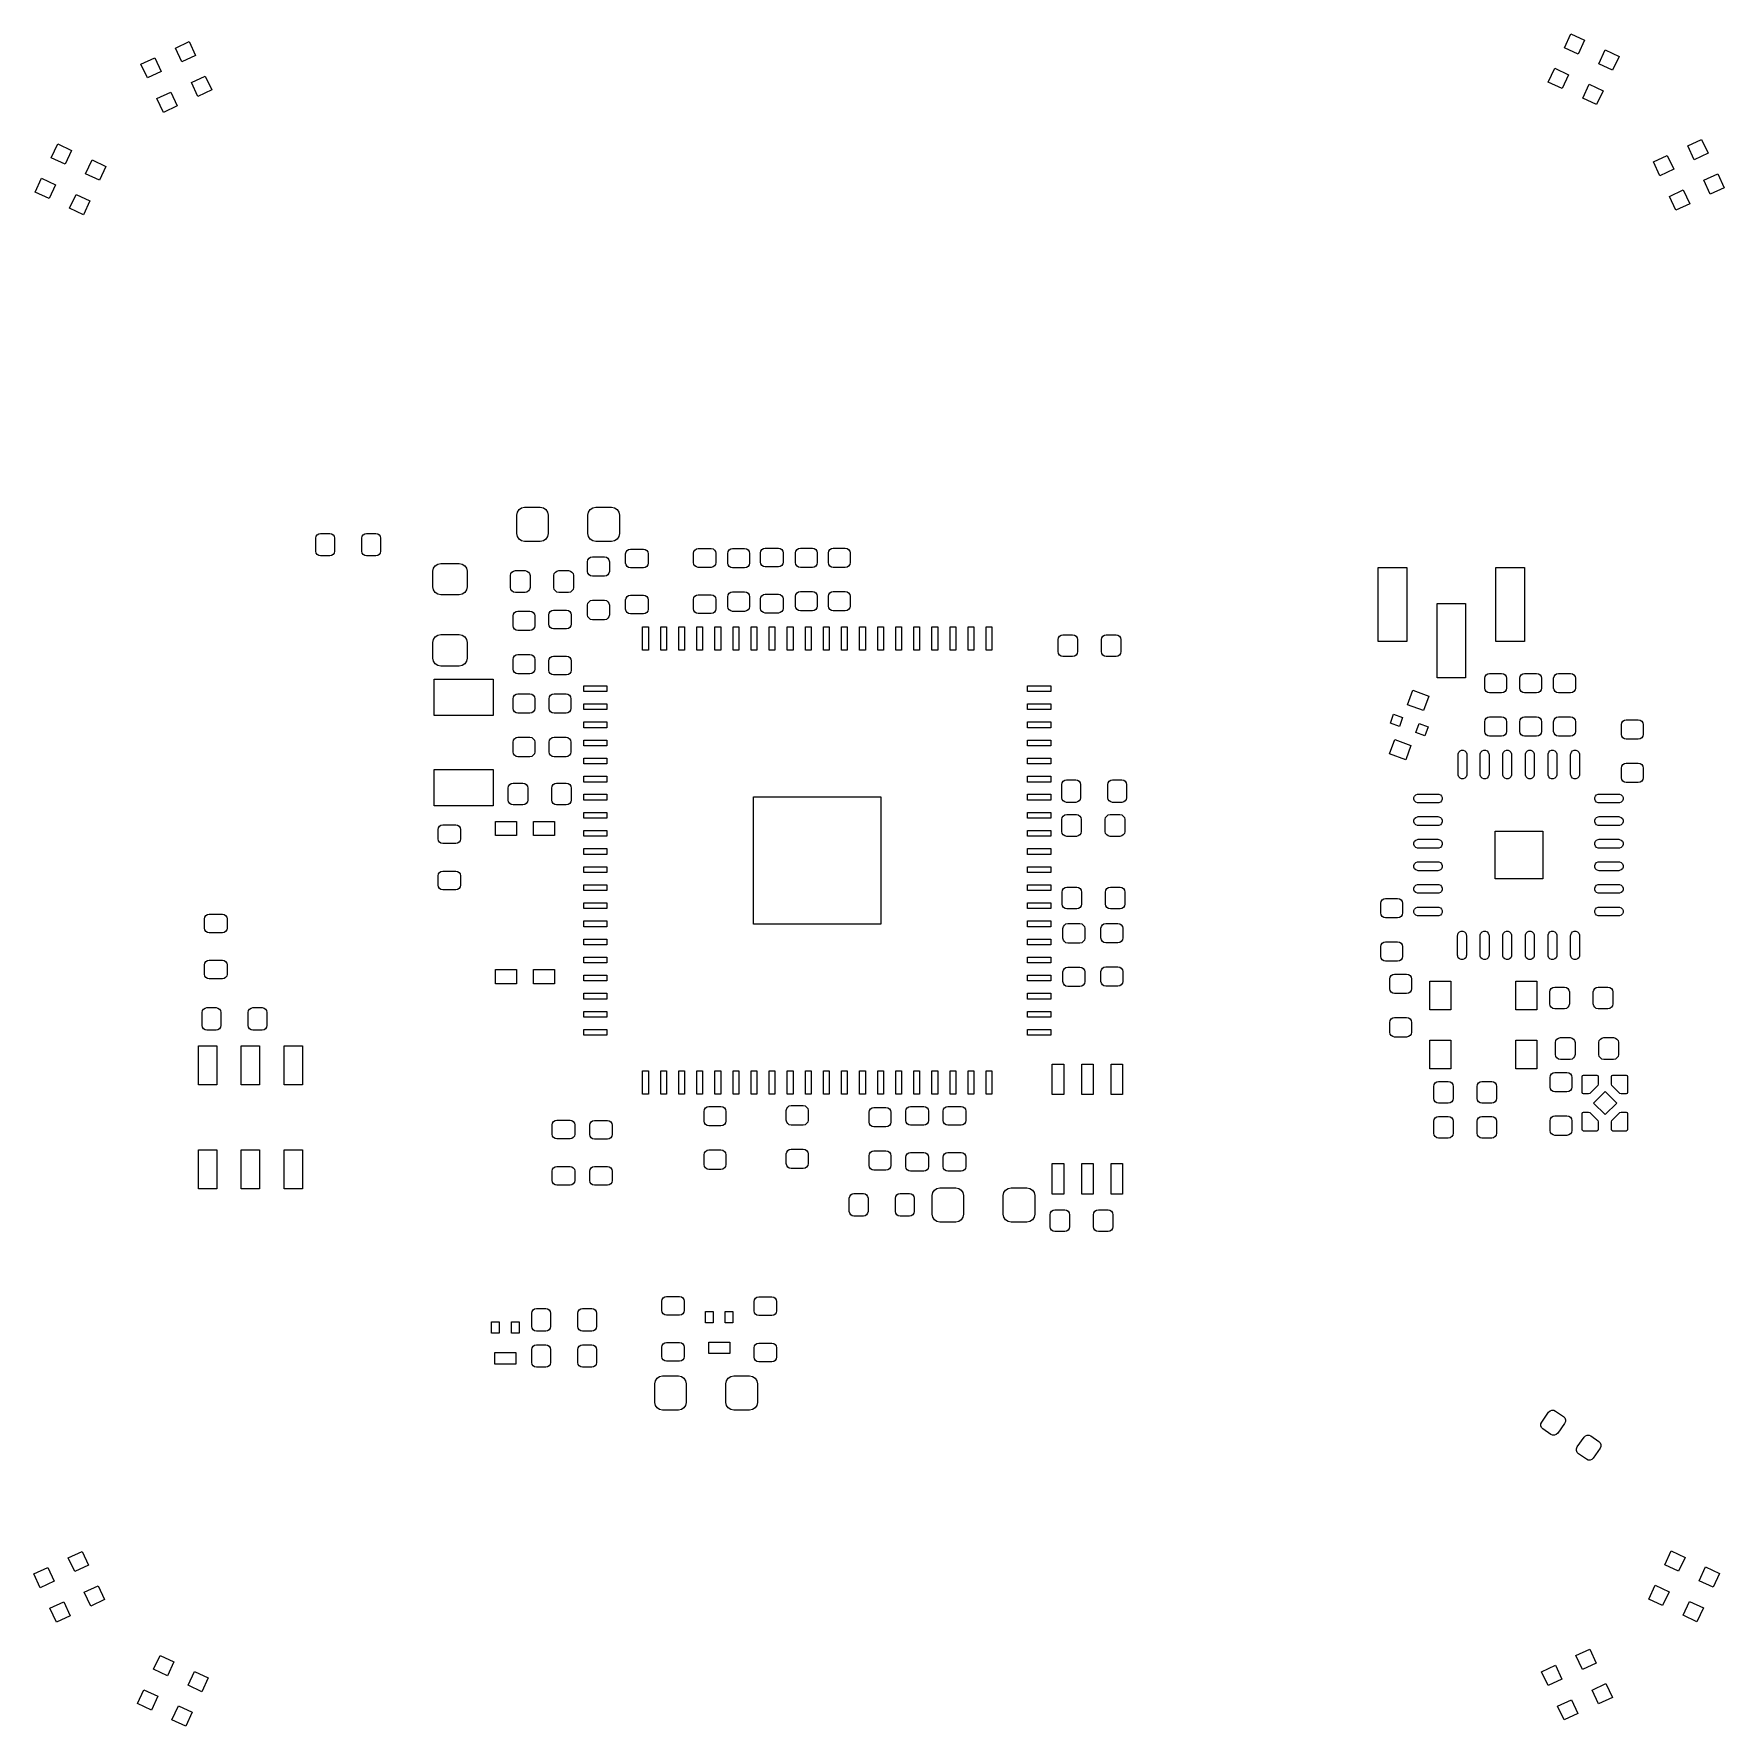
# Model space of a CAD drawing. Extents: x 45.9 to 83.2, y -183.8 to -146.4.
import ezdxf

# ---------------------------------------------------------------- set-up
doc = ezdxf.new("R2010")
doc.units = 0
doc.layers.add('BLACK', color=7, linetype='CONTINUOUS')

msp = doc.modelspace()

# ---------------------------------------------------------------- linework, layer by layer
at = {"layer": 'BLACK', "linetype": 'CONTINUOUS'}
for p, q in [((48.980412, -146.736957), (49.286745, -146.594112)), ((49.286745, -146.594112), (49.42959, -146.900445)), ((79.704481, -146.728259), (79.847326, -146.421926)), ((79.847326, -146.421926), (80.153659, -146.564771)), ((80.153659, -146.564771), (80.010814, -146.871104)), ((48.219113, -147.091956), (48.525446, -146.949111)), ((48.525446, -146.949111), (48.668291, -147.255444)), ((49.123257, -147.04329), (48.980412, -146.736957)), ((49.42959, -146.900445), (49.123257, -147.04329)), ((80.010814, -146.871104), (79.704481, -146.728259)), ((80.465779, -147.083259), (80.608624, -146.776926)), ((80.608624, -146.776926), (80.914957, -146.919771)), ((80.914957, -146.919771), (80.772112, -147.226104)), ((48.361958, -147.398289), (48.219113, -147.091956)), ((48.668291, -147.255444), (48.361958, -147.398289)), ((49.335411, -147.498256), (49.641744, -147.355411)), ((49.641744, -147.355411), (49.784589, -147.661744)), ((79.349481, -147.489557), (79.492326, -147.183224)), ((79.492326, -147.183224), (79.798659, -147.326069)), ((79.798659, -147.326069), (79.655814, -147.632402)), ((80.772112, -147.226104), (80.465779, -147.083259)), ((48.574112, -147.853255), (48.880445, -147.71041)), ((48.880445, -147.71041), (49.02329, -148.016743)), ((49.478256, -147.804589), (49.335411, -147.498256)), ((49.784589, -147.661744), (49.478256, -147.804589)), ((79.655814, -147.632402), (79.349481, -147.489557)), ((80.110779, -147.844557), (80.253624, -147.538224)), ((80.253624, -147.538224), (80.559957, -147.681069)), ((80.559957, -147.681069), (80.417112, -147.987402)), ((48.716957, -148.159588), (48.574112, -147.853255)), ((49.02329, -148.016743), (48.716957, -148.159588)), ((80.417112, -147.987402), (80.110779, -147.844557)), ((46.235411, -149.161744), (46.378256, -148.855411)), ((46.378256, -148.855411), (46.684589, -148.998256)), ((82.43509, -148.899396), (82.741423, -148.756551)), ((82.577935, -149.205729), (82.43509, -148.899396)), ((82.741423, -148.756551), (82.884268, -149.062884)), ((46.541744, -149.304589), (46.235411, -149.161744)), ((46.684589, -148.998256), (46.541744, -149.304589)), ((46.99671, -149.516743), (47.139555, -149.21041)), ((47.139555, -149.21041), (47.445888, -149.353255)), ((81.673792, -149.254396), (81.980125, -149.111551)), ((81.816637, -149.560729), (81.673792, -149.254396)), ((81.980125, -149.111551), (82.12297, -149.417884)), ((82.884268, -149.062884), (82.577935, -149.205729)), ((45.880412, -149.923043), (46.023257, -149.61671)), ((46.023257, -149.61671), (46.32959, -149.759555)), ((47.303043, -149.659588), (46.99671, -149.516743)), ((47.445888, -149.353255), (47.303043, -149.659588)), ((82.12297, -149.417884), (81.816637, -149.560729)), ((82.79009, -149.660694), (83.096423, -149.517849)), ((82.932935, -149.967027), (82.79009, -149.660694)), ((83.096423, -149.517849), (83.239268, -149.824182)), ((46.186745, -150.065888), (45.880412, -149.923043)), ((46.32959, -149.759555), (46.186745, -150.065888)), ((46.641711, -150.278042), (46.784556, -149.971709)), ((46.784556, -149.971709), (47.090889, -150.114554)), ((82.028792, -150.015694), (82.335125, -149.872849)), ((82.171637, -150.322027), (82.028792, -150.015694)), ((82.335125, -149.872849), (82.47797, -150.179182)), ((83.239268, -149.824182), (82.932935, -149.967027)), ((46.948044, -150.420887), (46.641711, -150.278042)), ((47.090889, -150.114554), (46.948044, -150.420887)), ((82.47797, -150.179182), (82.171637, -150.322027)), ((56.5325, -157.06219), (56.545726, -156.995699)), ((56.5325, -157.47269), (56.5325, -157.06219)), ((56.545726, -156.995699), (56.58339, -156.93933)), ((56.58339, -156.93933), (56.639759, -156.901666)), ((56.639759, -156.901666), (56.70625, -156.88844)), ((56.70625, -156.88844), (57.05375, -156.88844)), ((57.05375, -156.88844), (57.120241, -156.901666)), ((57.120241, -156.901666), (57.17661, -156.93933)), ((57.17661, -156.93933), (57.214274, -156.995699)), ((57.214274, -156.995699), (57.2275, -157.06219)), ((57.2275, -157.06219), (57.2275, -157.47269)), ((58.1075, -157.06219), (58.120726, -156.995699)), ((58.1075, -157.47269), (58.1075, -157.06219)), ((58.120726, -156.995699), (58.15839, -156.93933)), ((58.15839, -156.93933), (58.214759, -156.901666)), ((58.214759, -156.901666), (58.28125, -156.88844)), ((58.28125, -156.88844), (58.62875, -156.88844)), ((58.62875, -156.88844), (58.695241, -156.901666)), ((58.695241, -156.901666), (58.75161, -156.93933)), ((58.75161, -156.93933), (58.789274, -156.995699)), ((58.789274, -156.995699), (58.8025, -157.06219)), ((58.8025, -157.06219), (58.8025, -157.47269)), ((52.0882, -157.57204), (52.096071, -157.532471)), ((52.096071, -157.532471), (52.118485, -157.498925)), ((52.118485, -157.498925), (52.152031, -157.476511)), ((52.152031, -157.476511), (52.1916, -157.46864)), ((52.1916, -157.46864), (52.3984, -157.46864)), ((52.3984, -157.46864), (52.437969, -157.476511)), ((52.437969, -157.476511), (52.471515, -157.498925)), ((52.471515, -157.498925), (52.493929, -157.532471)), ((52.493929, -157.532471), (52.5018, -157.57204)), ((53.1082, -157.57204), (53.116071, -157.532471)), ((53.116071, -157.532471), (53.138485, -157.498925)), ((53.138485, -157.498925), (53.172031, -157.476511)), ((53.172031, -157.476511), (53.2116, -157.46864)), ((53.2116, -157.46864), (53.4184, -157.46864)), ((53.4184, -157.46864), (53.457969, -157.476511)), ((53.457969, -157.476511), (53.491515, -157.498925)), ((53.491515, -157.498925), (53.513929, -157.532471)), ((53.513929, -157.532471), (53.5218, -157.57204)), ((56.545726, -157.539181), (56.5325, -157.47269)), ((56.58339, -157.59555), (56.545726, -157.539181)), ((57.214274, -157.539181), (57.17661, -157.59555)), ((57.2275, -157.47269), (57.214274, -157.539181)), ((58.120726, -157.539181), (58.1075, -157.47269)), ((58.15839, -157.59555), (58.120726, -157.539181)), ((58.789274, -157.539181), (58.75161, -157.59555)), ((58.8025, -157.47269), (58.789274, -157.539181)), ((52.0882, -157.86284), (52.0882, -157.57204)), ((52.096071, -157.902409), (52.0882, -157.86284)), ((52.118485, -157.935955), (52.096071, -157.902409)), ((52.493929, -157.902409), (52.471515, -157.935955)), ((52.5018, -157.86284), (52.493929, -157.902409)), ((52.5018, -157.57204), (52.5018, -157.86284)), ((53.1082, -157.86284), (53.1082, -157.57204)), ((53.116071, -157.902409), (53.1082, -157.86284)), ((53.138485, -157.935955), (53.116071, -157.902409)), ((53.513929, -157.902409), (53.491515, -157.935955)), ((53.5218, -157.86284), (53.513929, -157.902409)), ((53.5218, -157.57204), (53.5218, -157.86284)), ((56.639759, -157.633214), (56.58339, -157.59555)), ((56.70625, -157.64644), (56.639759, -157.633214)), ((57.05375, -157.64644), (56.70625, -157.64644)), ((57.120241, -157.633214), (57.05375, -157.64644)), ((57.17661, -157.59555), (57.120241, -157.633214)), ((58.214759, -157.633214), (58.15839, -157.59555)), ((58.28125, -157.64644), (58.214759, -157.633214)), ((58.62875, -157.64644), (58.28125, -157.64644)), ((58.695241, -157.633214), (58.62875, -157.64644)), ((58.75161, -157.59555), (58.695241, -157.633214)), ((58.9412, -157.91904), (58.949071, -157.879471)), ((58.9412, -158.12584), (58.9412, -157.91904)), ((58.949071, -157.879471), (58.971485, -157.845925)), ((58.971485, -157.845925), (59.005031, -157.823511)), ((59.005031, -157.823511), (59.0446, -157.81564)), ((59.0446, -157.81564), (59.3354, -157.81564)), ((59.3354, -157.81564), (59.374969, -157.823511)), ((59.374969, -157.823511), (59.408515, -157.845925)), ((59.408515, -157.845925), (59.430929, -157.879471)), ((59.430929, -157.879471), (59.4388, -157.91904)), ((59.4388, -157.91904), (59.4388, -158.12584)), ((60.4412, -157.90904), (60.449071, -157.869471)), ((60.4412, -158.11584), (60.4412, -157.90904)), ((60.449071, -157.869471), (60.471485, -157.835925)), ((60.471485, -157.835925), (60.505031, -157.813511)), ((60.505031, -157.813511), (60.5446, -157.80564)), ((60.5446, -157.80564), (60.8354, -157.80564)), ((60.8354, -157.80564), (60.874969, -157.813511)), ((60.874969, -157.813511), (60.908515, -157.835925)), ((60.908515, -157.835925), (60.930929, -157.869471)), ((60.930929, -157.869471), (60.9388, -157.90904)), ((60.9388, -157.90904), (60.9388, -158.11584)), ((61.1996, -157.90984), (61.207791, -157.868663)), ((61.1996, -158.12504), (61.1996, -157.90984)), ((61.207791, -157.868663), (61.231115, -157.833755)), ((61.231115, -157.833755), (61.266023, -157.810431)), ((61.266023, -157.810431), (61.3072, -157.80224)), ((61.3072, -157.80224), (61.5728, -157.80224)), ((61.5728, -157.80224), (61.613977, -157.810431)), ((61.613977, -157.810431), (61.648885, -157.833755)), ((61.648885, -157.833755), (61.672209, -157.868663)), ((61.672209, -157.868663), (61.6804, -157.90984)), ((61.6804, -157.90984), (61.6804, -158.12504)), ((61.9262, -157.89904), (61.934071, -157.859471)), ((61.9262, -158.10584), (61.9262, -157.89904)), ((61.934071, -157.859471), (61.956485, -157.825925)), ((61.956485, -157.825925), (61.990031, -157.803511)), ((61.990031, -157.803511), (62.0296, -157.79564)), ((62.0296, -157.79564), (62.3204, -157.79564)), ((62.3204, -157.79564), (62.359969, -157.803511)), ((62.359969, -157.803511), (62.393515, -157.825925)), ((62.393515, -157.825925), (62.415929, -157.859471)), ((62.415929, -157.859471), (62.4238, -157.89904)), ((62.4238, -157.89904), (62.4238, -158.10584)), ((62.6996, -157.89984), (62.707791, -157.858663)), ((62.6996, -158.11504), (62.6996, -157.89984)), ((62.707791, -157.858663), (62.731115, -157.823755)), ((62.731115, -157.823755), (62.766023, -157.800431)), ((62.766023, -157.800431), (62.8072, -157.79224)), ((62.8072, -157.79224), (63.0728, -157.79224)), ((63.0728, -157.79224), (63.113977, -157.800431)), ((63.113977, -157.800431), (63.148885, -157.823755)), ((63.148885, -157.823755), (63.172209, -157.858663)), ((63.172209, -157.858663), (63.1804, -157.89984)), ((63.1804, -157.89984), (63.1804, -158.11504)), ((63.4246, -157.89984), (63.432791, -157.858663)), ((63.4246, -158.11504), (63.4246, -157.89984)), ((63.432791, -157.858663), (63.456115, -157.823755)), ((63.456115, -157.823755), (63.491023, -157.800431)), ((63.491023, -157.800431), (63.5322, -157.79224)), ((63.5322, -157.79224), (63.7978, -157.79224)), ((63.7978, -157.79224), (63.838977, -157.800431)), ((63.838977, -157.800431), (63.873885, -157.823755)), ((63.873885, -157.823755), (63.897209, -157.858663)), ((63.897209, -157.858663), (63.9054, -157.89984)), ((63.9054, -157.89984), (63.9054, -158.11504)), ((52.152031, -157.958369), (52.118485, -157.935955)), ((52.1916, -157.96624), (52.152031, -157.958369)), ((52.3984, -157.96624), (52.1916, -157.96624)), ((52.437969, -157.958369), (52.3984, -157.96624)), ((52.471515, -157.935955), (52.437969, -157.958369)), ((53.172031, -157.958369), (53.138485, -157.935955)), ((53.2116, -157.96624), (53.172031, -157.958369)), ((53.4184, -157.96624), (53.2116, -157.96624)), ((53.457969, -157.958369), (53.4184, -157.96624)), ((53.491515, -157.935955), (53.457969, -157.958369)), ((54.676, -158.30619), (54.689226, -158.239699)), ((54.689226, -158.239699), (54.72689, -158.18333)), ((54.72689, -158.18333), (54.783259, -158.145666)), ((54.783259, -158.145666), (54.84975, -158.13244)), ((54.84975, -158.13244), (55.26025, -158.13244)), ((55.26025, -158.13244), (55.326741, -158.145666)), ((55.326741, -158.145666), (55.38311, -158.18333)), ((55.38311, -158.18333), (55.420774, -158.239699)), ((55.420774, -158.239699), (55.434, -158.30619)), ((56.461223, -158.300231), (56.5024, -158.29204)), ((56.5024, -158.29204), (56.7176, -158.29204)), ((56.7176, -158.29204), (56.758777, -158.300231)), ((57.421223, -158.300231), (57.4624, -158.29204)), ((57.4624, -158.29204), (57.6776, -158.29204)), ((57.6776, -158.29204), (57.718777, -158.300231)), ((58.0996, -158.09484), (58.107791, -158.053663)), ((58.0996, -158.31004), (58.0996, -158.09484)), ((58.107791, -158.053663), (58.131115, -158.018755)), ((58.131115, -158.018755), (58.166023, -157.995431)), ((58.166023, -157.995431), (58.2072, -157.98724)), ((58.2072, -157.98724), (58.4728, -157.98724)), ((58.4728, -157.98724), (58.513977, -157.995431)), ((58.513977, -157.995431), (58.548885, -158.018755)), ((58.548885, -158.018755), (58.572209, -158.053663)), ((58.572209, -158.053663), (58.5804, -158.09484)), ((58.5804, -158.09484), (58.5804, -158.31004)), ((58.949071, -158.165409), (58.9412, -158.12584)), ((58.971485, -158.198955), (58.949071, -158.165409)), ((59.005031, -158.221369), (58.971485, -158.198955)), ((59.0446, -158.22924), (59.005031, -158.221369)), ((59.3354, -158.22924), (59.0446, -158.22924)), ((59.374969, -158.221369), (59.3354, -158.22924)), ((59.408515, -158.198955), (59.374969, -158.221369)), ((59.430929, -158.165409), (59.408515, -158.198955)), ((59.4388, -158.12584), (59.430929, -158.165409)), ((60.449071, -158.155409), (60.4412, -158.11584)), ((60.471485, -158.188955), (60.449071, -158.155409)), ((60.505031, -158.211369), (60.471485, -158.188955)), ((60.5446, -158.21924), (60.505031, -158.211369)), ((60.8354, -158.21924), (60.5446, -158.21924)), ((60.874969, -158.211369), (60.8354, -158.21924)), ((60.908515, -158.188955), (60.874969, -158.211369)), ((60.930929, -158.155409), (60.908515, -158.188955)), ((60.9388, -158.11584), (60.930929, -158.155409)), ((61.207791, -158.166217), (61.1996, -158.12504)), ((61.231115, -158.201125), (61.207791, -158.166217)), ((61.266023, -158.224449), (61.231115, -158.201125)), ((61.3072, -158.23264), (61.266023, -158.224449)), ((61.5728, -158.23264), (61.3072, -158.23264)), ((61.613977, -158.224449), (61.5728, -158.23264)), ((61.648885, -158.201125), (61.613977, -158.224449)), ((61.672209, -158.166217), (61.648885, -158.201125)), ((61.6804, -158.12504), (61.672209, -158.166217)), ((61.934071, -158.145409), (61.9262, -158.10584)), ((61.956485, -158.178955), (61.934071, -158.145409)), ((61.990031, -158.201369), (61.956485, -158.178955)), ((62.0296, -158.20924), (61.990031, -158.201369)), ((62.3204, -158.20924), (62.0296, -158.20924)), ((62.359969, -158.201369), (62.3204, -158.20924)), ((62.393515, -158.178955), (62.359969, -158.201369)), ((62.415929, -158.145409), (62.393515, -158.178955)), ((62.4238, -158.10584), (62.415929, -158.145409)), ((62.707791, -158.156217), (62.6996, -158.11504)), ((62.731115, -158.191125), (62.707791, -158.156217)), ((62.766023, -158.214449), (62.731115, -158.191125)), ((62.8072, -158.22264), (62.766023, -158.214449)), ((63.0728, -158.22264), (62.8072, -158.22264)), ((63.113977, -158.214449), (63.0728, -158.22264)), ((63.148885, -158.191125), (63.113977, -158.214449)), ((63.172209, -158.156217), (63.148885, -158.191125)), ((63.1804, -158.11504), (63.172209, -158.156217)), ((63.432791, -158.156217), (63.4246, -158.11504)), ((63.456115, -158.191125), (63.432791, -158.156217)), ((63.491023, -158.214449), (63.456115, -158.191125)), ((63.5322, -158.22264), (63.491023, -158.214449)), ((63.7978, -158.22264), (63.5322, -158.22264)), ((63.838977, -158.214449), (63.7978, -158.22264)), ((63.873885, -158.191125), (63.838977, -158.214449)), ((63.897209, -158.156217), (63.873885, -158.191125)), ((63.9054, -158.11504), (63.897209, -158.156217)), ((75.589, -159.8625), (75.589, -158.2225)), ((75.589, -158.2225), (76.221, -158.2225)), ((76.221, -158.2225), (76.221, -159.8625)), ((78.189, -159.8625), (78.189, -158.2225)), ((78.189, -158.2225), (78.821, -158.2225)), ((78.821, -158.2225), (78.821, -159.8625)), ((54.676, -158.65369), (54.676, -158.30619)), ((54.689226, -158.720181), (54.676, -158.65369)), ((55.434, -158.65369), (55.420774, -158.720181)), ((55.434, -158.30619), (55.434, -158.65369)), ((56.3948, -158.39964), (56.402991, -158.358463)), ((56.3948, -158.66524), (56.3948, -158.39964)), ((56.402991, -158.706417), (56.3948, -158.66524)), ((56.402991, -158.358463), (56.426315, -158.323555)), ((56.426315, -158.323555), (56.461223, -158.300231)), ((56.758777, -158.300231), (56.793685, -158.323555)), ((56.793685, -158.323555), (56.817009, -158.358463)), ((56.817009, -158.358463), (56.8252, -158.39964)), ((56.8252, -158.66524), (56.817009, -158.706417)), ((56.8252, -158.39964), (56.8252, -158.66524)), ((57.3548, -158.39964), (57.362991, -158.358463)), ((57.3548, -158.66524), (57.3548, -158.39964)), ((57.362991, -158.706417), (57.3548, -158.66524)), ((57.362991, -158.358463), (57.386315, -158.323555)), ((57.386315, -158.323555), (57.421223, -158.300231)), ((57.718777, -158.300231), (57.753685, -158.323555)), ((57.753685, -158.323555), (57.777009, -158.358463)), ((57.777009, -158.358463), (57.7852, -158.39964)), ((57.7852, -158.66524), (57.777009, -158.706417)), ((57.7852, -158.39964), (57.7852, -158.66524)), ((58.107791, -158.351217), (58.0996, -158.31004)), ((58.131115, -158.386125), (58.107791, -158.351217)), ((58.166023, -158.409449), (58.131115, -158.386125)), ((58.2072, -158.41764), (58.166023, -158.409449)), ((58.4728, -158.41764), (58.2072, -158.41764)), ((58.513977, -158.409449), (58.4728, -158.41764)), ((58.548885, -158.386125), (58.513977, -158.409449)), ((58.572209, -158.351217), (58.548885, -158.386125)), ((58.5804, -158.31004), (58.572209, -158.351217)), ((54.72689, -158.77655), (54.689226, -158.720181)), ((54.783259, -158.814214), (54.72689, -158.77655)), ((54.84975, -158.82744), (54.783259, -158.814214)), ((55.26025, -158.82744), (54.84975, -158.82744)), ((55.326741, -158.814214), (55.26025, -158.82744)), ((55.38311, -158.77655), (55.326741, -158.814214)), ((55.420774, -158.720181), (55.38311, -158.77655)), ((56.426315, -158.741325), (56.402991, -158.706417)), ((56.461223, -158.764649), (56.426315, -158.741325)), ((56.5024, -158.77284), (56.461223, -158.764649)), ((56.7176, -158.77284), (56.5024, -158.77284)), ((56.758777, -158.764649), (56.7176, -158.77284)), ((56.793685, -158.741325), (56.758777, -158.764649)), ((56.817009, -158.706417), (56.793685, -158.741325)), ((57.386315, -158.741325), (57.362991, -158.706417)), ((57.421223, -158.764649), (57.386315, -158.741325)), ((57.4624, -158.77284), (57.421223, -158.764649)), ((57.6776, -158.77284), (57.4624, -158.77284)), ((57.718777, -158.764649), (57.6776, -158.77284)), ((57.753685, -158.741325), (57.718777, -158.764649)), ((57.777009, -158.706417), (57.753685, -158.741325)), ((58.0996, -159.05484), (58.107791, -159.013663)), ((58.107791, -159.013663), (58.131115, -158.978755)), ((58.131115, -158.978755), (58.166023, -158.955431)), ((58.166023, -158.955431), (58.2072, -158.94724)), ((58.2072, -158.94724), (58.4728, -158.94724)), ((58.4728, -158.94724), (58.513977, -158.955431)), ((58.513977, -158.955431), (58.548885, -158.978755)), ((58.548885, -158.978755), (58.572209, -159.013663)), ((58.572209, -159.013663), (58.5804, -159.05484)), ((58.9412, -158.93904), (58.949071, -158.899471)), ((58.9412, -159.14584), (58.9412, -158.93904)), ((58.949071, -158.899471), (58.971485, -158.865925)), ((58.971485, -158.865925), (59.005031, -158.843511)), ((59.005031, -158.843511), (59.0446, -158.83564)), ((59.0446, -158.83564), (59.3354, -158.83564)), ((59.3354, -158.83564), (59.374969, -158.843511)), ((59.374969, -158.843511), (59.408515, -158.865925)), ((59.408515, -158.865925), (59.430929, -158.899471)), ((59.430929, -158.899471), (59.4388, -158.93904)), ((59.4388, -158.93904), (59.4388, -159.14584)), ((60.4412, -158.92904), (60.449071, -158.889471)), ((60.4412, -159.13584), (60.4412, -158.92904)), ((60.449071, -158.889471), (60.471485, -158.855925)), ((60.471485, -158.855925), (60.505031, -158.833511)), ((60.505031, -158.833511), (60.5446, -158.82564)), ((60.5446, -158.82564), (60.8354, -158.82564)), ((60.8354, -158.82564), (60.874969, -158.833511)), ((60.874969, -158.833511), (60.908515, -158.855925)), ((60.908515, -158.855925), (60.930929, -158.889471)), ((60.930929, -158.889471), (60.9388, -158.92904)), ((60.9388, -158.92904), (60.9388, -159.13584)), ((61.1996, -158.86984), (61.207791, -158.828663)), ((61.1996, -159.08504), (61.1996, -158.86984)), ((61.207791, -158.828663), (61.231115, -158.793755)), ((61.231115, -158.793755), (61.266023, -158.770431)), ((61.266023, -158.770431), (61.3072, -158.76224)), ((61.3072, -158.76224), (61.5728, -158.76224)), ((61.5728, -158.76224), (61.613977, -158.770431)), ((61.613977, -158.770431), (61.648885, -158.793755)), ((61.648885, -158.793755), (61.672209, -158.828663)), ((61.672209, -158.828663), (61.6804, -158.86984)), ((61.6804, -158.86984), (61.6804, -159.08504)), ((61.9262, -158.91904), (61.934071, -158.879471)), ((61.9262, -159.12584), (61.9262, -158.91904)), ((61.934071, -158.879471), (61.956485, -158.845925)), ((61.956485, -158.845925), (61.990031, -158.823511)), ((61.990031, -158.823511), (62.0296, -158.81564)), ((62.0296, -158.81564), (62.3204, -158.81564)), ((62.3204, -158.81564), (62.359969, -158.823511)), ((62.359969, -158.823511), (62.393515, -158.845925)), ((62.393515, -158.845925), (62.415929, -158.879471)), ((62.415929, -158.879471), (62.4238, -158.91904)), ((62.4238, -158.91904), (62.4238, -159.12584)), ((62.6996, -158.85984), (62.707791, -158.818663)), ((62.6996, -159.07504), (62.6996, -158.85984)), ((62.707791, -158.818663), (62.731115, -158.783755)), ((62.731115, -158.783755), (62.766023, -158.760431)), ((62.766023, -158.760431), (62.8072, -158.75224)), ((62.8072, -158.75224), (63.0728, -158.75224)), ((63.0728, -158.75224), (63.113977, -158.760431)), ((63.113977, -158.760431), (63.148885, -158.783755)), ((63.148885, -158.783755), (63.172209, -158.818663)), ((63.172209, -158.818663), (63.1804, -158.85984)), ((63.1804, -158.85984), (63.1804, -159.07504)), ((63.4246, -158.85984), (63.432791, -158.818663)), ((63.4246, -159.07504), (63.4246, -158.85984)), ((63.432791, -158.818663), (63.456115, -158.783755)), ((63.456115, -158.783755), (63.491023, -158.760431)), ((63.491023, -158.760431), (63.5322, -158.75224)), ((63.5322, -158.75224), (63.7978, -158.75224)), ((63.7978, -158.75224), (63.838977, -158.760431)), ((63.838977, -158.760431), (63.873885, -158.783755)), ((63.873885, -158.783755), (63.897209, -158.818663)), ((63.897209, -158.818663), (63.9054, -158.85984)), ((63.9054, -158.85984), (63.9054, -159.07504)), ((76.889, -160.6625), (76.889, -159.0225)), ((76.889, -159.0225), (77.521, -159.0225)), ((77.521, -159.0225), (77.521, -160.6625)), ((56.4496, -159.29484), (56.457791, -159.253663)), ((56.4496, -159.51004), (56.4496, -159.29484)), ((56.457791, -159.253663), (56.481115, -159.218755)), ((56.481115, -159.218755), (56.516023, -159.195431)), ((56.516023, -159.195431), (56.5572, -159.18724)), ((56.5572, -159.18724), (56.8228, -159.18724)), ((56.8228, -159.18724), (56.863977, -159.195431)), ((56.863977, -159.195431), (56.898885, -159.218755)), ((56.898885, -159.218755), (56.922209, -159.253663)), ((56.922209, -159.253663), (56.9304, -159.29484)), ((56.9304, -159.29484), (56.9304, -159.51004)), ((57.2412, -159.26904), (57.249071, -159.229471)), ((57.2412, -159.47584), (57.2412, -159.26904)), ((57.249071, -159.229471), (57.271485, -159.195925)), ((57.271485, -159.195925), (57.305031, -159.173511)), ((57.305031, -159.173511), (57.3446, -159.16564)), ((57.3446, -159.16564), (57.6354, -159.16564)), ((57.6354, -159.16564), (57.674969, -159.173511)), ((57.674969, -159.173511), (57.708515, -159.195925)), ((57.708515, -159.195925), (57.730929, -159.229471)), ((57.730929, -159.229471), (57.7388, -159.26904)), ((57.7388, -159.26904), (57.7388, -159.47584)), ((58.0996, -159.27004), (58.0996, -159.05484)), ((58.107791, -159.311217), (58.0996, -159.27004)), ((58.131115, -159.346125), (58.107791, -159.311217)), ((58.166023, -159.369449), (58.131115, -159.346125)), ((58.2072, -159.37764), (58.166023, -159.369449)), ((58.4728, -159.37764), (58.2072, -159.37764)), ((58.513977, -159.369449), (58.4728, -159.37764)), ((58.548885, -159.346125), (58.513977, -159.369449)), ((58.572209, -159.311217), (58.548885, -159.346125)), ((58.5804, -159.27004), (58.572209, -159.311217)), ((58.5804, -159.05484), (58.5804, -159.27004)), ((58.949071, -159.185409), (58.9412, -159.14584)), ((58.971485, -159.218955), (58.949071, -159.185409)), ((59.005031, -159.241369), (58.971485, -159.218955)), ((59.0446, -159.24924), (59.005031, -159.241369)), ((59.3354, -159.24924), (59.0446, -159.24924)), ((59.374969, -159.241369), (59.3354, -159.24924)), ((59.408515, -159.218955), (59.374969, -159.241369)), ((59.430929, -159.185409), (59.408515, -159.218955)), ((59.4388, -159.14584), (59.430929, -159.185409)), ((60.449071, -159.175409), (60.4412, -159.13584)), ((60.471485, -159.208955), (60.449071, -159.175409)), ((60.505031, -159.231369), (60.471485, -159.208955)), ((60.5446, -159.23924), (60.505031, -159.231369)), ((60.8354, -159.23924), (60.5446, -159.23924)), ((60.874969, -159.231369), (60.8354, -159.23924)), ((60.908515, -159.208955), (60.874969, -159.231369)), ((60.930929, -159.175409), (60.908515, -159.208955)), ((60.9388, -159.13584), (60.930929, -159.175409)), ((61.207791, -159.126217), (61.1996, -159.08504)), ((61.231115, -159.161125), (61.207791, -159.126217)), ((61.266023, -159.184449), (61.231115, -159.161125)), ((61.3072, -159.19264), (61.266023, -159.184449)), ((61.5728, -159.19264), (61.3072, -159.19264)), ((61.613977, -159.184449), (61.5728, -159.19264)), ((61.648885, -159.161125), (61.613977, -159.184449)), ((61.672209, -159.126217), (61.648885, -159.161125)), ((61.6804, -159.08504), (61.672209, -159.126217)), ((61.934071, -159.165409), (61.9262, -159.12584)), ((61.956485, -159.198955), (61.934071, -159.165409)), ((61.990031, -159.221369), (61.956485, -159.198955)), ((62.0296, -159.22924), (61.990031, -159.221369)), ((62.3204, -159.22924), (62.0296, -159.22924)), ((62.359969, -159.221369), (62.3204, -159.22924)), ((62.393515, -159.198955), (62.359969, -159.221369)), ((62.415929, -159.165409), (62.393515, -159.198955)), ((62.4238, -159.12584), (62.415929, -159.165409)), ((62.707791, -159.116217), (62.6996, -159.07504)), ((62.731115, -159.151125), (62.707791, -159.116217)), ((62.766023, -159.174449), (62.731115, -159.151125)), ((62.8072, -159.18264), (62.766023, -159.174449)), ((63.0728, -159.18264), (62.8072, -159.18264)), ((63.113977, -159.174449), (63.0728, -159.18264)), ((63.148885, -159.151125), (63.113977, -159.174449)), ((63.172209, -159.116217), (63.148885, -159.151125)), ((63.1804, -159.07504), (63.172209, -159.116217)), ((63.432791, -159.116217), (63.4246, -159.07504)), ((63.456115, -159.151125), (63.432791, -159.116217)), ((63.491023, -159.174449), (63.456115, -159.151125)), ((63.5322, -159.18264), (63.491023, -159.174449)), ((63.7978, -159.18264), (63.5322, -159.18264)), ((63.838977, -159.174449), (63.7978, -159.18264)), ((63.873885, -159.151125), (63.838977, -159.174449)), ((63.897209, -159.116217), (63.873885, -159.151125)), ((63.9054, -159.07504), (63.897209, -159.116217)), ((54.689226, -159.814699), (54.72689, -159.75833)), ((54.72689, -159.75833), (54.783259, -159.720666)), ((54.783259, -159.720666), (54.84975, -159.70744)), ((54.84975, -159.70744), (55.26025, -159.70744)), ((55.26025, -159.70744), (55.326741, -159.720666)), ((55.326741, -159.720666), (55.38311, -159.75833)), ((55.38311, -159.75833), (55.420774, -159.814699)), ((56.457791, -159.551217), (56.4496, -159.51004)), ((56.481115, -159.586125), (56.457791, -159.551217)), ((56.516023, -159.609449), (56.481115, -159.586125)), ((56.5572, -159.61764), (56.516023, -159.609449)), ((56.8228, -159.61764), (56.5572, -159.61764)), ((56.863977, -159.609449), (56.8228, -159.61764)), ((56.898885, -159.586125), (56.863977, -159.609449)), ((56.922209, -159.551217), (56.898885, -159.586125)), ((56.9304, -159.51004), (56.922209, -159.551217)), ((57.249071, -159.515409), (57.2412, -159.47584)), ((57.271485, -159.548955), (57.249071, -159.515409)), ((57.305031, -159.571369), (57.271485, -159.548955)), ((57.3446, -159.57924), (57.305031, -159.571369)), ((57.6354, -159.57924), (57.3446, -159.57924)), ((57.674969, -159.571369), (57.6354, -159.57924)), ((57.708515, -159.548955), (57.674969, -159.571369)), ((57.730929, -159.515409), (57.708515, -159.548955)), ((57.7388, -159.47584), (57.730929, -159.515409)), ((59.316, -160.04964), (59.316, -159.53524)), ((59.316, -159.53524), (59.444, -159.53524)), ((59.444, -159.53524), (59.444, -160.04964)), ((59.716, -160.04964), (59.716, -159.53524)), ((59.716, -159.53524), (59.844, -159.53524)), ((59.844, -159.53524), (59.844, -160.04964)), ((60.116, -160.04964), (60.116, -159.53524)), ((60.116, -159.53524), (60.244, -159.53524)), ((60.244, -159.53524), (60.244, -160.04964)), ((60.516, -160.04964), (60.516, -159.53524)), ((60.516, -159.53524), (60.644, -159.53524)), ((60.644, -159.53524), (60.644, -160.04964)), ((60.916, -160.04964), (60.916, -159.53524)), ((60.916, -159.53524), (61.044, -159.53524)), ((61.044, -159.53524), (61.044, -160.04964)), ((61.316, -160.04964), (61.316, -159.53524)), ((61.316, -159.53524), (61.444, -159.53524)), ((61.444, -159.53524), (61.444, -160.04964)), ((61.716, -160.04964), (61.716, -159.53524)), ((61.716, -159.53524), (61.844, -159.53524)), ((61.844, -159.53524), (61.844, -160.04964)), ((62.116, -160.04964), (62.116, -159.53524)), ((62.116, -159.53524), (62.244, -159.53524)), ((62.244, -159.53524), (62.244, -160.04964)), ((62.516, -160.04964), (62.516, -159.53524)), ((62.516, -159.53524), (62.644, -159.53524)), ((62.644, -159.53524), (62.644, -160.04964)), ((62.916, -160.04964), (62.916, -159.53524)), ((62.916, -159.53524), (63.044, -159.53524)), ((63.044, -159.53524), (63.044, -160.04964)), ((63.316, -160.04964), (63.316, -159.53524)), ((63.316, -159.53524), (63.444, -159.53524)), ((63.444, -159.53524), (63.444, -160.04964)), ((63.716, -160.04964), (63.716, -159.53524)), ((63.716, -159.53524), (63.844, -159.53524)), ((63.844, -159.53524), (63.844, -160.04964)), ((64.116, -160.04964), (64.116, -159.53524)), ((64.116, -159.53524), (64.244, -159.53524)), ((64.244, -159.53524), (64.244, -160.04964)), ((64.516, -160.04964), (64.516, -159.53524)), ((64.516, -159.53524), (64.644, -159.53524)), ((64.644, -159.53524), (64.644, -160.04964)), ((64.916, -160.04964), (64.916, -159.53524)), ((64.916, -159.53524), (65.044, -159.53524)), ((65.044, -159.53524), (65.044, -160.04964)), ((65.316, -160.04964), (65.316, -159.53524)), ((65.316, -159.53524), (65.444, -159.53524)), ((65.444, -159.53524), (65.444, -160.04964)), ((65.716, -160.04964), (65.716, -159.53524)), ((65.716, -159.53524), (65.844, -159.53524)), ((65.844, -159.53524), (65.844, -160.04964)), ((66.116, -160.04964), (66.116, -159.53524)), ((66.116, -159.53524), (66.244, -159.53524)), ((66.244, -159.53524), (66.244, -160.04964)), ((66.516, -160.04964), (66.516, -159.53524)), ((66.516, -159.53524), (66.644, -159.53524)), ((66.644, -159.53524), (66.644, -160.04964)), ((66.916, -160.04964), (66.916, -159.53524)), ((66.916, -159.53524), (67.044, -159.53524)), ((67.044, -159.53524), (67.044, -160.04964)), ((68.5048, -159.8172), (68.512991, -159.776023)), ((68.512991, -159.776023), (68.536315, -159.741115)), ((68.536315, -159.741115), (68.571223, -159.717791)), ((68.571223, -159.717791), (68.6124, -159.7096)), ((68.6124, -159.7096), (68.8276, -159.7096)), ((68.8276, -159.7096), (68.868777, -159.717791)), ((68.868777, -159.717791), (68.903685, -159.741115)), ((68.903685, -159.741115), (68.927009, -159.776023)), ((68.927009, -159.776023), (68.9352, -159.8172)), ((69.4648, -159.8172), (69.472991, -159.776023)), ((69.472991, -159.776023), (69.496315, -159.741115)), ((69.496315, -159.741115), (69.531223, -159.717791)), ((69.531223, -159.717791), (69.5724, -159.7096)), ((69.5724, -159.7096), (69.7876, -159.7096)), ((69.7876, -159.7096), (69.828777, -159.717791)), ((69.828777, -159.717791), (69.863685, -159.741115)), ((69.863685, -159.741115), (69.887009, -159.776023)), ((69.887009, -159.776023), (69.8952, -159.8172)), ((54.676, -159.88119), (54.689226, -159.814699)), ((54.676, -160.22869), (54.676, -159.88119)), ((55.420774, -159.814699), (55.434, -159.88119)), ((55.434, -159.88119), (55.434, -160.22869)), ((56.481115, -160.178755), (56.516023, -160.155431)), ((56.516023, -160.155431), (56.5572, -160.14724)), ((56.5572, -160.14724), (56.8228, -160.14724)), ((56.8228, -160.14724), (56.863977, -160.155431)), ((56.863977, -160.155431), (56.898885, -160.178755)), ((59.444, -160.04964), (59.316, -160.04964)), ((59.844, -160.04964), (59.716, -160.04964)), ((60.244, -160.04964), (60.116, -160.04964)), ((60.644, -160.04964), (60.516, -160.04964)), ((61.044, -160.04964), (60.916, -160.04964)), ((61.444, -160.04964), (61.316, -160.04964)), ((61.844, -160.04964), (61.716, -160.04964)), ((62.244, -160.04964), (62.116, -160.04964)), ((62.644, -160.04964), (62.516, -160.04964)), ((63.044, -160.04964), (62.916, -160.04964)), ((63.444, -160.04964), (63.316, -160.04964)), ((63.844, -160.04964), (63.716, -160.04964)), ((64.244, -160.04964), (64.116, -160.04964)), ((64.644, -160.04964), (64.516, -160.04964)), ((65.044, -160.04964), (64.916, -160.04964)), ((65.444, -160.04964), (65.316, -160.04964)), ((65.844, -160.04964), (65.716, -160.04964)), ((66.244, -160.04964), (66.116, -160.04964)), ((66.644, -160.04964), (66.516, -160.04964)), ((67.044, -160.04964), (66.916, -160.04964)), ((68.5048, -160.0828), (68.5048, -159.8172)), ((68.512991, -160.123977), (68.5048, -160.0828)), ((68.536315, -160.158885), (68.512991, -160.123977)), ((68.571223, -160.182209), (68.536315, -160.158885)), ((68.903685, -160.158885), (68.868777, -160.182209)), ((68.927009, -160.123977), (68.903685, -160.158885)), ((68.9352, -160.0828), (68.927009, -160.123977)), ((68.9352, -159.8172), (68.9352, -160.0828)), ((69.4648, -160.0828), (69.4648, -159.8172)), ((69.472991, -160.123977), (69.4648, -160.0828)), ((69.496315, -160.158885), (69.472991, -160.123977)), ((69.531223, -160.182209), (69.496315, -160.158885)), ((69.863685, -160.158885), (69.828777, -160.182209)), ((69.887009, -160.123977), (69.863685, -160.158885)), ((69.8952, -160.0828), (69.887009, -160.123977)), ((69.8952, -159.8172), (69.8952, -160.0828)), ((76.221, -159.8625), (75.589, -159.8625)), ((78.821, -159.8625), (78.189, -159.8625)), ((54.689226, -160.295181), (54.676, -160.22869)), ((54.72689, -160.35155), (54.689226, -160.295181)), ((54.783259, -160.389214), (54.72689, -160.35155)), ((54.84975, -160.40244), (54.783259, -160.389214)), ((55.26025, -160.40244), (54.84975, -160.40244)), ((55.326741, -160.389214), (55.26025, -160.40244)), ((55.38311, -160.35155), (55.326741, -160.389214)), ((55.420774, -160.295181), (55.38311, -160.35155)), ((55.434, -160.22869), (55.420774, -160.295181)), ((56.4496, -160.25484), (56.457791, -160.213663)), ((56.4496, -160.47004), (56.4496, -160.25484)), ((56.457791, -160.511217), (56.4496, -160.47004)), ((56.457791, -160.213663), (56.481115, -160.178755)), ((56.481115, -160.546125), (56.457791, -160.511217)), ((56.898885, -160.178755), (56.922209, -160.213663)), ((56.922209, -160.511217), (56.898885, -160.546125)), ((56.922209, -160.213663), (56.9304, -160.25484)), ((56.9304, -160.47004), (56.922209, -160.511217)), ((56.9304, -160.25484), (56.9304, -160.47004)), ((57.2412, -160.28904), (57.249071, -160.249471)), ((57.2412, -160.49584), (57.2412, -160.28904)), ((57.249071, -160.535409), (57.2412, -160.49584)), ((57.249071, -160.249471), (57.271485, -160.215925)), ((57.271485, -160.568955), (57.249071, -160.535409)), ((57.271485, -160.215925), (57.305031, -160.193511)), ((57.305031, -160.193511), (57.3446, -160.18564)), ((57.3446, -160.18564), (57.6354, -160.18564)), ((57.6354, -160.18564), (57.674969, -160.193511)), ((57.674969, -160.193511), (57.708515, -160.215925)), ((57.708515, -160.215925), (57.730929, -160.249471)), ((57.730929, -160.535409), (57.708515, -160.568955)), ((57.730929, -160.249471), (57.7388, -160.28904)), ((57.7388, -160.49584), (57.730929, -160.535409)), ((57.7388, -160.28904), (57.7388, -160.49584)), ((68.6124, -160.1904), (68.571223, -160.182209)), ((68.8276, -160.1904), (68.6124, -160.1904)), ((68.868777, -160.182209), (68.8276, -160.1904)), ((69.5724, -160.1904), (69.531223, -160.182209)), ((69.7876, -160.1904), (69.5724, -160.1904)), ((69.828777, -160.182209), (69.7876, -160.1904)), ((54.703, -161.49244), (54.703, -160.69244)), ((54.703, -160.69244), (56.007, -160.69244)), ((56.007, -160.69244), (56.007, -161.49244)), ((56.516023, -160.569449), (56.481115, -160.546125)), ((56.5572, -160.57764), (56.516023, -160.569449)), ((56.8228, -160.57764), (56.5572, -160.57764)), ((56.863977, -160.569449), (56.8228, -160.57764)), ((56.898885, -160.546125), (56.863977, -160.569449)), ((57.305031, -160.591369), (57.271485, -160.568955)), ((57.3446, -160.59924), (57.305031, -160.591369)), ((57.6354, -160.59924), (57.3446, -160.59924)), ((57.674969, -160.591369), (57.6354, -160.59924)), ((57.708515, -160.568955), (57.674969, -160.591369)), ((58.0128, -160.96644), (58.0128, -160.83844)), ((58.0128, -160.83844), (58.5272, -160.83844)), ((58.5272, -160.83844), (58.5272, -160.96644)), ((67.8328, -160.96644), (67.8328, -160.83844)), ((67.8328, -160.83844), (68.3472, -160.83844)), ((68.3472, -160.83844), (68.3472, -160.96644)), ((77.521, -160.6625), (76.889, -160.6625)), ((77.94254, -160.6724), (77.950731, -160.631223)), ((77.94254, -160.8876), (77.94254, -160.6724)), ((77.950731, -160.928777), (77.94254, -160.8876)), ((77.950731, -160.631223), (77.974055, -160.596315)), ((77.974055, -160.596315), (78.008963, -160.572991)), ((78.008963, -160.572991), (78.05014, -160.5648)), ((78.05014, -160.5648), (78.31574, -160.5648)), ((78.31574, -160.5648), (78.356917, -160.572991)), ((78.356917, -160.572991), (78.391825, -160.596315)), ((78.391825, -160.596315), (78.415149, -160.631223)), ((78.415149, -160.631223), (78.42334, -160.6724)), ((78.42334, -160.8876), (78.415149, -160.928777)), ((78.42334, -160.6724), (78.42334, -160.8876)), ((78.71754, -160.6724), (78.725731, -160.631223)), ((78.71754, -160.8876), (78.71754, -160.6724)), ((78.725731, -160.928777), (78.71754, -160.8876)), ((78.725731, -160.631223), (78.749055, -160.596315)), ((78.749055, -160.596315), (78.783963, -160.572991)), ((78.783963, -160.572991), (78.82514, -160.5648)), ((78.82514, -160.5648), (79.09074, -160.5648)), ((79.09074, -160.5648), (79.131917, -160.572991)), ((79.131917, -160.572991), (79.166825, -160.596315)), ((79.166825, -160.596315), (79.190149, -160.631223)), ((79.190149, -160.631223), (79.19834, -160.6724)), ((79.19834, -160.8876), (79.190149, -160.928777)), ((79.19834, -160.6724), (79.19834, -160.8876)), ((79.46754, -160.6724), (79.475731, -160.631223)), ((79.46754, -160.8876), (79.46754, -160.6724)), ((79.475731, -160.928777), (79.46754, -160.8876)), ((79.475731, -160.631223), (79.499055, -160.596315)), ((79.499055, -160.596315), (79.533963, -160.572991)), ((79.533963, -160.572991), (79.57514, -160.5648)), ((79.57514, -160.5648), (79.84074, -160.5648)), ((79.84074, -160.5648), (79.881917, -160.572991)), ((79.881917, -160.572991), (79.916825, -160.596315)), ((79.916825, -160.596315), (79.940149, -160.631223)), ((79.940149, -160.631223), (79.94834, -160.6724)), ((79.94834, -160.8876), (79.940149, -160.928777)), ((79.94834, -160.6724), (79.94834, -160.8876)), ((56.4496, -161.12484), (56.457791, -161.083663)), ((56.4496, -161.34004), (56.4496, -161.12484)), ((56.457791, -161.083663), (56.481115, -161.048755)), ((56.481115, -161.048755), (56.516023, -161.025431)), ((56.516023, -161.025431), (56.5572, -161.01724)), ((56.5572, -161.01724), (56.8228, -161.01724)), ((56.8228, -161.01724), (56.863977, -161.025431)), ((56.863977, -161.025431), (56.898885, -161.048755)), ((56.898885, -161.048755), (56.922209, -161.083663)), ((56.922209, -161.083663), (56.9304, -161.12484)), ((56.9304, -161.12484), (56.9304, -161.34004)), ((57.2496, -161.12484), (57.257791, -161.083663)), ((57.2496, -161.34004), (57.2496, -161.12484)), ((57.257791, -161.083663), (57.281115, -161.048755)), ((57.281115, -161.048755), (57.316023, -161.025431)), ((57.316023, -161.025431), (57.3572, -161.01724)), ((57.3572, -161.01724), (57.6228, -161.01724)), ((57.6228, -161.01724), (57.663977, -161.025431)), ((57.663977, -161.025431), (57.698885, -161.048755)), ((57.698885, -161.048755), (57.722209, -161.083663)), ((57.722209, -161.083663), (57.7304, -161.12484)), ((57.7304, -161.12484), (57.7304, -161.34004)), ((58.5272, -160.96644), (58.0128, -160.96644)), ((58.0128, -161.36644), (58.0128, -161.23844)), ((58.0128, -161.23844), (58.5272, -161.23844)), ((58.5272, -161.23844), (58.5272, -161.36644)), ((68.3472, -160.96644), (67.8328, -160.96644)), ((67.8328, -161.36644), (67.8328, -161.23844)), ((67.8328, -161.23844), (68.3472, -161.23844)), ((68.3472, -161.23844), (68.3472, -161.36644)), ((76.235121, -161.256199), (76.350724, -160.938583)), ((76.592204, -161.386167), (76.235121, -161.256199)), ((76.350724, -160.938583), (76.707807, -161.068551)), ((76.707807, -161.068551), (76.592204, -161.386167)), ((77.974055, -160.963685), (77.950731, -160.928777)), ((78.008963, -160.987009), (77.974055, -160.963685)), ((78.05014, -160.9952), (78.008963, -160.987009)), ((78.31574, -160.9952), (78.05014, -160.9952)), ((78.356917, -160.987009), (78.31574, -160.9952)), ((78.391825, -160.963685), (78.356917, -160.987009)), ((78.415149, -160.928777), (78.391825, -160.963685)), ((78.749055, -160.963685), (78.725731, -160.928777)), ((78.783963, -160.987009), (78.749055, -160.963685)), ((78.82514, -160.9952), (78.783963, -160.987009)), ((79.09074, -160.9952), (78.82514, -160.9952)), ((79.131917, -160.987009), (79.09074, -160.9952)), ((79.166825, -160.963685), (79.131917, -160.987009)), ((79.190149, -160.928777), (79.166825, -160.963685)), ((79.499055, -160.963685), (79.475731, -160.928777)), ((79.533963, -160.987009), (79.499055, -160.963685)), ((79.57514, -160.9952), (79.533963, -160.987009)), ((79.84074, -160.9952), (79.57514, -160.9952)), ((79.881917, -160.987009), (79.84074, -160.9952)), ((79.916825, -160.963685), (79.881917, -160.987009)), ((79.940149, -160.928777), (79.916825, -160.963685)), ((56.007, -161.49244), (54.703, -161.49244)), ((56.457791, -161.381217), (56.4496, -161.34004)), ((56.481115, -161.416125), (56.457791, -161.381217)), ((56.516023, -161.439449), (56.481115, -161.416125)), ((56.5572, -161.44764), (56.516023, -161.439449)), ((56.8228, -161.44764), (56.5572, -161.44764)), ((56.863977, -161.439449), (56.8228, -161.44764)), ((56.898885, -161.416125), (56.863977, -161.439449)), ((56.922209, -161.381217), (56.898885, -161.416125)), ((56.9304, -161.34004), (56.922209, -161.381217)), ((57.257791, -161.381217), (57.2496, -161.34004)), ((57.281115, -161.416125), (57.257791, -161.381217)), ((57.316023, -161.439449), (57.281115, -161.416125)), ((57.3572, -161.44764), (57.316023, -161.439449)), ((57.6228, -161.44764), (57.3572, -161.44764)), ((57.663977, -161.439449), (57.6228, -161.44764)), ((57.698885, -161.416125), (57.663977, -161.439449)), ((57.722209, -161.381217), (57.698885, -161.416125)), ((57.7304, -161.34004), (57.722209, -161.381217)), ((58.5272, -161.36644), (58.0128, -161.36644)), ((58.0128, -161.76644), (58.0128, -161.63844)), ((58.0128, -161.63844), (58.5272, -161.63844)), ((58.5272, -161.63844), (58.5272, -161.76644)), ((68.3472, -161.36644), (67.8328, -161.36644)), ((67.8328, -161.76644), (67.8328, -161.63844)), ((67.8328, -161.63844), (68.3472, -161.63844)), ((68.3472, -161.63844), (68.3472, -161.76644)), ((75.855322, -161.668141), (75.927831, -161.468926)), ((75.927831, -161.468926), (76.127046, -161.541435)), ((76.127046, -161.541435), (76.054537, -161.74065)), ((77.94254, -161.6324), (77.950731, -161.591223)), ((77.94254, -161.8476), (77.94254, -161.6324)), ((77.950731, -161.591223), (77.974055, -161.556315)), ((77.974055, -161.556315), (78.008963, -161.532991)), ((78.008963, -161.532991), (78.05014, -161.5248)), ((78.05014, -161.5248), (78.31574, -161.5248)), ((78.31574, -161.5248), (78.356917, -161.532991)), ((78.356917, -161.532991), (78.391825, -161.556315)), ((78.391825, -161.556315), (78.415149, -161.591223)), ((78.415149, -161.591223), (78.42334, -161.6324)), ((78.42334, -161.6324), (78.42334, -161.8476)), ((78.71754, -161.6324), (78.725731, -161.591223)), ((78.71754, -161.8476), (78.71754, -161.6324)), ((78.725731, -161.591223), (78.749055, -161.556315)), ((78.749055, -161.556315), (78.783963, -161.532991)), ((78.783963, -161.532991), (78.82514, -161.5248)), ((78.82514, -161.5248), (79.09074, -161.5248)), ((79.09074, -161.5248), (79.131917, -161.532991)), ((79.131917, -161.532991), (79.166825, -161.556315)), ((79.166825, -161.556315), (79.190149, -161.591223)), ((79.190149, -161.591223), (79.19834, -161.6324)), ((79.19834, -161.6324), (79.19834, -161.8476)), ((79.46754, -161.6324), (79.475731, -161.591223)), ((79.46754, -161.8476), (79.46754, -161.6324)), ((79.475731, -161.591223), (79.499055, -161.556315)), ((79.499055, -161.556315), (79.533963, -161.532991)), ((79.533963, -161.532991), (79.57514, -161.5248)), ((79.57514, -161.5248), (79.84074, -161.5248)), ((79.84074, -161.5248), (79.881917, -161.532991)), ((79.881917, -161.532991), (79.916825, -161.556315)), ((79.916825, -161.556315), (79.940149, -161.591223)), ((79.940149, -161.591223), (79.94834, -161.6324)), ((79.94834, -161.6324), (79.94834, -161.8476)), ((80.96754, -161.6974), (80.975731, -161.656223)), ((80.975731, -161.656223), (80.999055, -161.621315)), ((80.999055, -161.621315), (81.033963, -161.597991)), ((81.033963, -161.597991), (81.07514, -161.5898)), ((81.07514, -161.5898), (81.34074, -161.5898)), ((81.34074, -161.5898), (81.381917, -161.597991)), ((81.381917, -161.597991), (81.416825, -161.621315)), ((81.416825, -161.621315), (81.440149, -161.656223)), ((81.440149, -161.656223), (81.44834, -161.6974)), ((56.457791, -162.043663), (56.481115, -162.008755)), ((56.481115, -162.008755), (56.516023, -161.985431)), ((56.516023, -161.985431), (56.5572, -161.97724)), ((56.5572, -161.97724), (56.8228, -161.97724)), ((56.8228, -161.97724), (56.863977, -161.985431)), ((56.863977, -161.985431), (56.898885, -162.008755)), ((56.898885, -162.008755), (56.922209, -162.043663)), ((57.257791, -162.043663), (57.281115, -162.008755)), ((57.281115, -162.008755), (57.316023, -161.985431)), ((57.316023, -161.985431), (57.3572, -161.97724)), ((57.3572, -161.97724), (57.6228, -161.97724)), ((57.6228, -161.97724), (57.663977, -161.985431)), ((57.663977, -161.985431), (57.698885, -162.008755)), ((57.698885, -162.008755), (57.722209, -162.043663)), ((58.5272, -161.76644), (58.0128, -161.76644)), ((58.0128, -162.16644), (58.0128, -162.03844)), ((58.0128, -162.03844), (58.5272, -162.03844)), ((58.5272, -162.03844), (58.5272, -162.16644)), ((68.3472, -161.76644), (67.8328, -161.76644)), ((67.8328, -162.16644), (67.8328, -162.03844)), ((67.8328, -162.03844), (68.3472, -162.03844)), ((68.3472, -162.03844), (68.3472, -162.16644)), ((75.838377, -162.346237), (75.95398, -162.028621)), ((76.054537, -161.74065), (75.855322, -161.668141)), ((75.95398, -162.028621), (76.311063, -162.158589)), ((76.419138, -161.873353), (76.491647, -161.674138)), ((76.618353, -161.945862), (76.419138, -161.873353)), ((76.491647, -161.674138), (76.690862, -161.746647)), ((76.690862, -161.746647), (76.618353, -161.945862)), ((77.950731, -161.888777), (77.94254, -161.8476)), ((77.974055, -161.923685), (77.950731, -161.888777)), ((78.008963, -161.947009), (77.974055, -161.923685)), ((78.05014, -161.9552), (78.008963, -161.947009)), ((78.31574, -161.9552), (78.05014, -161.9552)), ((78.356917, -161.947009), (78.31574, -161.9552)), ((78.391825, -161.923685), (78.356917, -161.947009)), ((78.415149, -161.888777), (78.391825, -161.923685)), ((78.42334, -161.8476), (78.415149, -161.888777)), ((78.725731, -161.888777), (78.71754, -161.8476)), ((78.749055, -161.923685), (78.725731, -161.888777)), ((78.783963, -161.947009), (78.749055, -161.923685)), ((78.82514, -161.9552), (78.783963, -161.947009)), ((79.09074, -161.9552), (78.82514, -161.9552)), ((79.131917, -161.947009), (79.09074, -161.9552)), ((79.166825, -161.923685), (79.131917, -161.947009)), ((79.190149, -161.888777), (79.166825, -161.923685)), ((79.19834, -161.8476), (79.190149, -161.888777)), ((79.475731, -161.888777), (79.46754, -161.8476)), ((79.499055, -161.923685), (79.475731, -161.888777)), ((79.533963, -161.947009), (79.499055, -161.923685)), ((79.57514, -161.9552), (79.533963, -161.947009)), ((79.84074, -161.9552), (79.57514, -161.9552)), ((79.881917, -161.947009), (79.84074, -161.9552)), ((79.916825, -161.923685), (79.881917, -161.947009)), ((79.940149, -161.888777), (79.916825, -161.923685)), ((79.94834, -161.8476), (79.940149, -161.888777)), ((80.96754, -161.9126), (80.96754, -161.6974)), ((80.975731, -161.953777), (80.96754, -161.9126)), ((80.999055, -161.988685), (80.975731, -161.953777)), ((81.033963, -162.012009), (80.999055, -161.988685)), ((81.07514, -162.0202), (81.033963, -162.012009)), ((81.34074, -162.0202), (81.07514, -162.0202)), ((81.381917, -162.012009), (81.34074, -162.0202)), ((81.416825, -161.988685), (81.381917, -162.012009)), ((81.440149, -161.953777), (81.416825, -161.988685)), ((81.44834, -161.9126), (81.440149, -161.953777)), ((81.44834, -161.6974), (81.44834, -161.9126)), ((56.4496, -162.08484), (56.457791, -162.043663)), ((56.4496, -162.30004), (56.4496, -162.08484)), ((56.457791, -162.341217), (56.4496, -162.30004)), ((56.481115, -162.376125), (56.457791, -162.341217)), ((56.516023, -162.399449), (56.481115, -162.376125)), ((56.5572, -162.40764), (56.516023, -162.399449)), ((56.8228, -162.40764), (56.5572, -162.40764)), ((56.863977, -162.399449), (56.8228, -162.40764)), ((56.898885, -162.376125), (56.863977, -162.399449)), ((56.922209, -162.341217), (56.898885, -162.376125)), ((56.922209, -162.043663), (56.9304, -162.08484)), ((56.9304, -162.30004), (56.922209, -162.341217)), ((56.9304, -162.08484), (56.9304, -162.30004)), ((57.2496, -162.08484), (57.257791, -162.043663)), ((57.2496, -162.30004), (57.2496, -162.08484)), ((57.257791, -162.341217), (57.2496, -162.30004)), ((57.281115, -162.376125), (57.257791, -162.341217)), ((57.316023, -162.399449), (57.281115, -162.376125)), ((57.3572, -162.40764), (57.316023, -162.399449)), ((57.6228, -162.40764), (57.3572, -162.40764)), ((57.663977, -162.399449), (57.6228, -162.40764)), ((57.698885, -162.376125), (57.663977, -162.399449)), ((57.722209, -162.341217), (57.698885, -162.376125)), ((57.722209, -162.043663), (57.7304, -162.08484)), ((57.7304, -162.30004), (57.722209, -162.341217)), ((57.7304, -162.08484), (57.7304, -162.30004)), ((58.5272, -162.16644), (58.0128, -162.16644)), ((68.3472, -162.16644), (67.8328, -162.16644)), ((76.19546, -162.476205), (75.838377, -162.346237)), ((76.311063, -162.158589), (76.19546, -162.476205)), ((77.35284, -162.3616), (77.354715, -162.342559)), ((77.35284, -162.7984), (77.35284, -162.3616)), ((77.354715, -162.342559), (77.369289, -162.307376)), ((77.369289, -162.307376), (77.396216, -162.280449)), ((77.396216, -162.280449), (77.431399, -162.265875)), ((77.431399, -162.265875), (77.469481, -162.265875)), ((77.469481, -162.265875), (77.504664, -162.280449)), ((77.504664, -162.280449), (77.531591, -162.307376)), ((77.531591, -162.307376), (77.546165, -162.342559)), ((77.546165, -162.342559), (77.54804, -162.3616)), ((77.54804, -162.3616), (77.54804, -162.7984)), ((77.84284, -162.3616), (77.844715, -162.342559)), ((77.84284, -162.7984), (77.84284, -162.3616)), ((77.844715, -162.342559), (77.859289, -162.307376)), ((77.859289, -162.307376), (77.886216, -162.280449)), ((77.886216, -162.280449), (77.921399, -162.265875)), ((77.921399, -162.265875), (77.959481, -162.265875)), ((77.959481, -162.265875), (77.994664, -162.280449)), ((77.994664, -162.280449), (78.021591, -162.307376)), ((78.021591, -162.307376), (78.036165, -162.342559)), ((78.036165, -162.342559), (78.03804, -162.3616)), ((78.03804, -162.3616), (78.03804, -162.7984)), ((78.34284, -162.3616), (78.344715, -162.342559)), ((78.34284, -162.7984), (78.34284, -162.3616)), ((78.344715, -162.342559), (78.359289, -162.307376)), ((78.359289, -162.307376), (78.386216, -162.280449)), ((78.386216, -162.280449), (78.421399, -162.265875)), ((78.421399, -162.265875), (78.459481, -162.265875)), ((78.459481, -162.265875), (78.494664, -162.280449)), ((78.494664, -162.280449), (78.521591, -162.307376)), ((78.521591, -162.307376), (78.536165, -162.342559)), ((78.536165, -162.342559), (78.53804, -162.3616)), ((78.53804, -162.3616), (78.53804, -162.7984)), ((78.84284, -162.3616), (78.844715, -162.342559)), ((78.84284, -162.7984), (78.84284, -162.3616)), ((78.844715, -162.342559), (78.859289, -162.307376)), ((78.859289, -162.307376), (78.886216, -162.280449)), ((78.886216, -162.280449), (78.921399, -162.265875)), ((78.921399, -162.265875), (78.959481, -162.265875)), ((78.959481, -162.265875), (78.994664, -162.280449)), ((78.994664, -162.280449), (79.021591, -162.307376)), ((79.021591, -162.307376), (79.036165, -162.342559)), ((79.036165, -162.342559), (79.03804, -162.3616)), ((79.03804, -162.3616), (79.03804, -162.7984)), ((79.34284, -162.3616), (79.344715, -162.342559)), ((79.34284, -162.7984), (79.34284, -162.3616)), ((79.344715, -162.342559), (79.359289, -162.307376)), ((79.359289, -162.307376), (79.386216, -162.280449)), ((79.386216, -162.280449), (79.421399, -162.265875)), ((79.421399, -162.265875), (79.459481, -162.265875)), ((79.459481, -162.265875), (79.494664, -162.280449)), ((79.494664, -162.280449), (79.521591, -162.307376)), ((79.521591, -162.307376), (79.536165, -162.342559)), ((79.536165, -162.342559), (79.53804, -162.3616)), ((79.53804, -162.3616), (79.53804, -162.7984)), ((79.84284, -162.3616), (79.844715, -162.342559)), ((79.84284, -162.7984), (79.84284, -162.3616)), ((79.844715, -162.342559), (79.859289, -162.307376)), ((79.859289, -162.307376), (79.886216, -162.280449)), ((79.886216, -162.280449), (79.921399, -162.265875)), ((79.921399, -162.265875), (79.959481, -162.265875)), ((79.959481, -162.265875), (79.994664, -162.280449)), ((79.994664, -162.280449), (80.021591, -162.307376)), ((80.021591, -162.307376), (80.036165, -162.342559)), ((80.036165, -162.342559), (80.03804, -162.3616)), ((80.03804, -162.3616), (80.03804, -162.7984)), ((54.703, -163.49244), (54.703, -162.69244)), ((54.703, -162.69244), (56.007, -162.69244)), ((56.007, -162.69244), (56.007, -163.49244)), ((58.0128, -162.56644), (58.0128, -162.43844)), ((58.0128, -162.43844), (58.5272, -162.43844)), ((58.5272, -162.56644), (58.0128, -162.56644)), ((58.5272, -162.43844), (58.5272, -162.56644)), ((67.8328, -162.56644), (67.8328, -162.43844)), ((67.8328, -162.43844), (68.3472, -162.43844)), ((68.3472, -162.56644), (67.8328, -162.56644)), ((68.3472, -162.43844), (68.3472, -162.56644)), ((80.96754, -162.6574), (80.975731, -162.616223)), ((80.96754, -162.8726), (80.96754, -162.6574)), ((80.975731, -162.616223), (80.999055, -162.581315)), ((80.999055, -162.581315), (81.033963, -162.557991)), ((81.033963, -162.557991), (81.07514, -162.5498)), ((81.07514, -162.5498), (81.34074, -162.5498)), ((81.34074, -162.5498), (81.381917, -162.557991)), ((81.381917, -162.557991), (81.416825, -162.581315)), ((81.416825, -162.581315), (81.440149, -162.616223)), ((81.440149, -162.616223), (81.44834, -162.6574)), ((81.44834, -162.6574), (81.44834, -162.8726)), ((56.3448, -163.09964), (56.352991, -163.058463)), ((56.3448, -163.36524), (56.3448, -163.09964)), ((56.352991, -163.058463), (56.376315, -163.023555)), ((56.376315, -163.023555), (56.411223, -163.000231)), ((56.411223, -163.000231), (56.4524, -162.99204)), ((56.4524, -162.99204), (56.6676, -162.99204)), ((56.6676, -162.99204), (56.708777, -163.000231)), ((56.708777, -163.000231), (56.743685, -163.023555)), ((56.743685, -163.023555), (56.767009, -163.058463)), ((56.767009, -163.058463), (56.7752, -163.09964)), ((56.7752, -163.09964), (56.7752, -163.36524)), ((57.3048, -163.09964), (57.312991, -163.058463)), ((57.3048, -163.36524), (57.3048, -163.09964)), ((57.312991, -163.058463), (57.336315, -163.023555)), ((57.336315, -163.023555), (57.371223, -163.000231)), ((57.371223, -163.000231), (57.4124, -162.99204)), ((57.4124, -162.99204), (57.6276, -162.99204)), ((57.6276, -162.99204), (57.668777, -163.000231)), ((57.668777, -163.000231), (57.703685, -163.023555)), ((57.703685, -163.023555), (57.727009, -163.058463)), ((57.727009, -163.058463), (57.7352, -163.09964)), ((57.7352, -163.09964), (57.7352, -163.36524)), ((58.0128, -162.96644), (58.0128, -162.83844)), ((58.0128, -162.83844), (58.5272, -162.83844)), ((58.5272, -162.96644), (58.0128, -162.96644)), ((58.5272, -162.83844), (58.5272, -162.96644)), ((67.8328, -162.96644), (67.8328, -162.83844)), ((67.8328, -162.83844), (68.3472, -162.83844)), ((68.3472, -162.96644), (67.8328, -162.96644)), ((68.3472, -162.83844), (68.3472, -162.96644)), ((68.5882, -163.02204), (68.596071, -162.982471)), ((68.5882, -163.31284), (68.5882, -163.02204)), ((68.596071, -162.982471), (68.618485, -162.948925)), ((68.618485, -162.948925), (68.652031, -162.926511)), ((68.652031, -162.926511), (68.6916, -162.91864)), ((68.6916, -162.91864), (68.8984, -162.91864)), ((68.8984, -162.91864), (68.937969, -162.926511)), ((68.937969, -162.926511), (68.971515, -162.948925)), ((68.971515, -162.948925), (68.993929, -162.982471)), ((68.993929, -162.982471), (69.0018, -163.02204)), ((69.0018, -163.02204), (69.0018, -163.31284)), ((69.6082, -163.02204), (69.616071, -162.982471)), ((69.6082, -163.31284), (69.6082, -163.02204)), ((69.616071, -162.982471), (69.638485, -162.948925)), ((69.638485, -162.948925), (69.672031, -162.926511)), ((69.672031, -162.926511), (69.7116, -162.91864)), ((69.7116, -162.91864), (69.9184, -162.91864)), ((69.9184, -162.91864), (69.957969, -162.926511)), ((69.957969, -162.926511), (69.991515, -162.948925)), ((69.991515, -162.948925), (70.013929, -162.982471)), ((70.013929, -162.982471), (70.0218, -163.02204)), ((70.0218, -163.02204), (70.0218, -163.31284)), ((77.354715, -162.817441), (77.35284, -162.7984)), ((77.369289, -162.852624), (77.354715, -162.817441)), ((77.396216, -162.879551), (77.369289, -162.852624)), ((77.431399, -162.894125), (77.396216, -162.879551)), ((77.469481, -162.894125), (77.431399, -162.894125)), ((77.504664, -162.879551), (77.469481, -162.894125)), ((77.531591, -162.852624), (77.504664, -162.879551)), ((77.546165, -162.817441), (77.531591, -162.852624)), ((77.54804, -162.7984), (77.546165, -162.817441)), ((77.844715, -162.817441), (77.84284, -162.7984)), ((77.859289, -162.852624), (77.844715, -162.817441)), ((77.886216, -162.879551), (77.859289, -162.852624)), ((77.921399, -162.894125), (77.886216, -162.879551)), ((77.959481, -162.894125), (77.921399, -162.894125)), ((77.994664, -162.879551), (77.959481, -162.894125)), ((78.021591, -162.852624), (77.994664, -162.879551)), ((78.036165, -162.817441), (78.021591, -162.852624)), ((78.03804, -162.7984), (78.036165, -162.817441)), ((78.344715, -162.817441), (78.34284, -162.7984)), ((78.359289, -162.852624), (78.344715, -162.817441)), ((78.386216, -162.879551), (78.359289, -162.852624)), ((78.421399, -162.894125), (78.386216, -162.879551)), ((78.459481, -162.894125), (78.421399, -162.894125)), ((78.494664, -162.879551), (78.459481, -162.894125)), ((78.521591, -162.852624), (78.494664, -162.879551)), ((78.536165, -162.817441), (78.521591, -162.852624)), ((78.53804, -162.7984), (78.536165, -162.817441)), ((78.844715, -162.817441), (78.84284, -162.7984)), ((78.859289, -162.852624), (78.844715, -162.817441)), ((78.886216, -162.879551), (78.859289, -162.852624)), ((78.921399, -162.894125), (78.886216, -162.879551)), ((78.959481, -162.894125), (78.921399, -162.894125)), ((78.994664, -162.879551), (78.959481, -162.894125)), ((79.021591, -162.852624), (78.994664, -162.879551)), ((79.036165, -162.817441), (79.021591, -162.852624)), ((79.03804, -162.7984), (79.036165, -162.817441)), ((79.344715, -162.817441), (79.34284, -162.7984)), ((79.359289, -162.852624), (79.344715, -162.817441)), ((79.386216, -162.879551), (79.359289, -162.852624)), ((79.421399, -162.894125), (79.386216, -162.879551)), ((79.459481, -162.894125), (79.421399, -162.894125)), ((79.494664, -162.879551), (79.459481, -162.894125)), ((79.521591, -162.852624), (79.494664, -162.879551)), ((79.536165, -162.817441), (79.521591, -162.852624)), ((79.53804, -162.7984), (79.536165, -162.817441)), ((79.844715, -162.817441), (79.84284, -162.7984)), ((79.859289, -162.852624), (79.844715, -162.817441)), ((79.886216, -162.879551), (79.859289, -162.852624)), ((79.921399, -162.894125), (79.886216, -162.879551)), ((79.959481, -162.894125), (79.921399, -162.894125)), ((79.994664, -162.879551), (79.959481, -162.894125)), ((80.021591, -162.852624), (79.994664, -162.879551)), ((80.036165, -162.817441), (80.021591, -162.852624)), ((80.03804, -162.7984), (80.036165, -162.817441)), ((80.975731, -162.913777), (80.96754, -162.8726)), ((80.999055, -162.948685), (80.975731, -162.913777)), ((81.033963, -162.972009), (80.999055, -162.948685)), ((81.07514, -162.9802), (81.033963, -162.972009)), ((81.34074, -162.9802), (81.07514, -162.9802)), ((81.381917, -162.972009), (81.34074, -162.9802)), ((81.416825, -162.948685), (81.381917, -162.972009)), ((81.440149, -162.913777), (81.416825, -162.948685)), ((81.44834, -162.8726), (81.440149, -162.913777)), ((56.007, -163.49244), (54.703, -163.49244)), ((56.352991, -163.406417), (56.3448, -163.36524)), ((56.376315, -163.441325), (56.352991, -163.406417)), ((56.411223, -163.464649), (56.376315, -163.441325)), ((56.4524, -163.47284), (56.411223, -163.464649)), ((56.6676, -163.47284), (56.4524, -163.47284)), ((56.708777, -163.464649), (56.6676, -163.47284)), ((56.743685, -163.441325), (56.708777, -163.464649)), ((56.767009, -163.406417), (56.743685, -163.441325)), ((56.7752, -163.36524), (56.767009, -163.406417)), ((57.312991, -163.406417), (57.3048, -163.36524)), ((57.336315, -163.441325), (57.312991, -163.406417)), ((57.371223, -163.464649), (57.336315, -163.441325)), ((57.4124, -163.47284), (57.371223, -163.464649)), ((57.6276, -163.47284), (57.4124, -163.47284)), ((57.668777, -163.464649), (57.6276, -163.47284)), ((57.703685, -163.441325), (57.668777, -163.464649)), ((57.727009, -163.406417), (57.703685, -163.441325)), ((57.7352, -163.36524), (57.727009, -163.406417)), ((58.0128, -163.36644), (58.0128, -163.23844)), ((58.0128, -163.23844), (58.5272, -163.23844)), ((58.5272, -163.36644), (58.0128, -163.36644)), ((58.5272, -163.23844), (58.5272, -163.36644)), ((61.772, -166.11044), (61.772, -163.29444)), ((61.772, -163.29444), (64.588, -163.29444)), ((64.588, -163.29444), (64.588, -166.11044)), ((67.8328, -163.36644), (67.8328, -163.23844)), ((67.8328, -163.23844), (68.3472, -163.23844)), ((68.3472, -163.36644), (67.8328, -163.36644)), ((68.3472, -163.23844), (68.3472, -163.36644)), ((68.596071, -163.352409), (68.5882, -163.31284)), ((68.618485, -163.385955), (68.596071, -163.352409)), ((68.652031, -163.408369), (68.618485, -163.385955)), ((68.6916, -163.41624), (68.652031, -163.408369)), ((68.8984, -163.41624), (68.6916, -163.41624)), ((68.937969, -163.408369), (68.8984, -163.41624)), ((68.971515, -163.385955), (68.937969, -163.408369)), ((68.993929, -163.352409), (68.971515, -163.385955)), ((69.0018, -163.31284), (68.993929, -163.352409)), ((69.616071, -163.352409), (69.6082, -163.31284)), ((69.638485, -163.385955), (69.616071, -163.352409)), ((69.672031, -163.408369), (69.638485, -163.385955)), ((69.7116, -163.41624), (69.672031, -163.408369)), ((69.9184, -163.41624), (69.7116, -163.41624)), ((69.957969, -163.408369), (69.9184, -163.41624)), ((69.991515, -163.385955), (69.957969, -163.408369)), ((70.013929, -163.352409), (69.991515, -163.385955)), ((70.0218, -163.31284), (70.013929, -163.352409)), ((76.376315, -163.310959), (76.390889, -163.275776)), ((76.376315, -163.349041), (76.376315, -163.310959)), ((76.390889, -163.384224), (76.376315, -163.349041)), ((76.390889, -163.275776), (76.417816, -163.248849)), ((76.417816, -163.411151), (76.390889, -163.384224)), ((76.417816, -163.248849), (76.452999, -163.234275)), ((76.452999, -163.425725), (76.417816, -163.411151)), ((76.452999, -163.234275), (76.47204, -163.2324)), ((76.47204, -163.4276), (76.452999, -163.425725)), ((76.47204, -163.2324), (76.90884, -163.2324)), ((76.90884, -163.4276), (76.47204, -163.4276)), ((76.90884, -163.2324), (76.927881, -163.234275)), ((76.927881, -163.425725), (76.90884, -163.4276)), ((76.927881, -163.234275), (76.963064, -163.248849)), ((76.963064, -163.411151), (76.927881, -163.425725)), ((76.963064, -163.248849), (76.989991, -163.275776)), ((76.989991, -163.384224), (76.963064, -163.411151)), ((76.989991, -163.275776), (77.004565, -163.310959)), ((77.004565, -163.349041), (76.989991, -163.384224)), ((77.004565, -163.310959), (77.004565, -163.349041)), ((80.376315, -163.310959), (80.390889, -163.275776)), ((80.376315, -163.349041), (80.376315, -163.310959)), ((80.390889, -163.384224), (80.376315, -163.349041)), ((80.390889, -163.275776), (80.417816, -163.248849)), ((80.417816, -163.411151), (80.390889, -163.384224)), ((80.417816, -163.248849), (80.452999, -163.234275)), ((80.452999, -163.425725), (80.417816, -163.411151)), ((80.452999, -163.234275), (80.47204, -163.2324)), ((80.47204, -163.4276), (80.452999, -163.425725)), ((80.47204, -163.2324), (80.90884, -163.2324)), ((80.90884, -163.4276), (80.47204, -163.4276)), ((80.90884, -163.2324), (80.927881, -163.234275)), ((80.927881, -163.425725), (80.90884, -163.4276)), ((80.927881, -163.234275), (80.963064, -163.248849)), ((80.963064, -163.411151), (80.927881, -163.425725)), ((80.963064, -163.248849), (80.989991, -163.275776)), ((80.989991, -163.384224), (80.963064, -163.411151)), ((80.989991, -163.275776), (81.004565, -163.310959)), ((81.004565, -163.349041), (80.989991, -163.384224)), ((81.004565, -163.310959), (81.004565, -163.349041)), ((56.063, -164.14884), (56.063, -163.83604)), ((56.063, -163.83604), (56.527, -163.83604)), ((56.527, -163.83604), (56.527, -164.14884)), ((56.903, -164.14884), (56.903, -163.83604)), ((56.903, -163.83604), (57.367, -163.83604)), ((57.367, -163.83604), (57.367, -164.14884)), ((58.0128, -163.76644), (58.0128, -163.63844)), ((58.0128, -163.63844), (58.5272, -163.63844)), ((58.5272, -163.76644), (58.0128, -163.76644)), ((58.5272, -163.63844), (58.5272, -163.76644)), ((67.8328, -163.76644), (67.8328, -163.63844)), ((67.8328, -163.63844), (68.3472, -163.63844)), ((68.3472, -163.76644), (67.8328, -163.76644)), ((68.3472, -163.63844), (68.3472, -163.76644)), ((68.5898, -163.79464), (68.597991, -163.753463)), ((68.5898, -164.06024), (68.5898, -163.79464)), ((68.597991, -163.753463), (68.621315, -163.718555)), ((68.621315, -163.718555), (68.656223, -163.695231)), ((68.656223, -163.695231), (68.6974, -163.68704)), ((68.6974, -163.68704), (68.9126, -163.68704)), ((68.9126, -163.68704), (68.953777, -163.695231)), ((68.953777, -163.695231), (68.988685, -163.718555)), ((68.988685, -163.718555), (69.012009, -163.753463)), ((69.012009, -163.753463), (69.0202, -163.79464)), ((69.0202, -163.79464), (69.0202, -164.06024)), ((69.5498, -163.79464), (69.557991, -163.753463)), ((69.5498, -164.06024), (69.5498, -163.79464)), ((69.557991, -163.753463), (69.581315, -163.718555)), ((69.581315, -163.718555), (69.616223, -163.695231)), ((69.616223, -163.695231), (69.6574, -163.68704)), ((69.6574, -163.68704), (69.8726, -163.68704)), ((69.8726, -163.68704), (69.913777, -163.695231)), ((69.913777, -163.695231), (69.948685, -163.718555)), ((69.948685, -163.718555), (69.972009, -163.753463)), ((69.972009, -163.753463), (69.9802, -163.79464)), ((69.9802, -163.79464), (69.9802, -164.06024)), ((76.376315, -163.810959), (76.390889, -163.775776)), ((76.376315, -163.849041), (76.376315, -163.810959)), ((76.390889, -163.884224), (76.376315, -163.849041)), ((76.390889, -163.775776), (76.417816, -163.748849)), ((76.417816, -163.911151), (76.390889, -163.884224)), ((76.417816, -163.748849), (76.452999, -163.734275)), ((76.452999, -163.925725), (76.417816, -163.911151)), ((76.452999, -163.734275), (76.47204, -163.7324)), ((76.47204, -163.7324), (76.90884, -163.7324)), ((76.90884, -163.7324), (76.927881, -163.734275)), ((76.927881, -163.734275), (76.963064, -163.748849)), ((76.963064, -163.911151), (76.927881, -163.925725)), ((76.963064, -163.748849), (76.989991, -163.775776)), ((76.989991, -163.884224), (76.963064, -163.911151)), ((76.989991, -163.775776), (77.004565, -163.810959)), ((77.004565, -163.849041), (76.989991, -163.884224)), ((77.004565, -163.810959), (77.004565, -163.849041)), ((80.376315, -163.810959), (80.390889, -163.775776)), ((80.376315, -163.849041), (80.376315, -163.810959)), ((80.390889, -163.884224), (80.376315, -163.849041)), ((80.390889, -163.775776), (80.417816, -163.748849)), ((80.417816, -163.911151), (80.390889, -163.884224)), ((80.417816, -163.748849), (80.452999, -163.734275)), ((80.452999, -163.925725), (80.417816, -163.911151)), ((80.452999, -163.734275), (80.47204, -163.7324)), ((80.47204, -163.7324), (80.90884, -163.7324)), ((80.90884, -163.7324), (80.927881, -163.734275)), ((80.927881, -163.734275), (80.963064, -163.748849)), ((80.963064, -163.911151), (80.927881, -163.925725)), ((80.963064, -163.748849), (80.989991, -163.775776)), ((80.989991, -163.884224), (80.963064, -163.911151)), ((80.989991, -163.775776), (81.004565, -163.810959)), ((81.004565, -163.849041), (80.989991, -163.884224)), ((81.004565, -163.810959), (81.004565, -163.849041)), ((54.7912, -164.01904), (54.799071, -163.979471)), ((54.7912, -164.22584), (54.7912, -164.01904)), ((54.799071, -164.265409), (54.7912, -164.22584)), ((54.799071, -163.979471), (54.821485, -163.945925)), ((54.821485, -164.298955), (54.799071, -164.265409)), ((54.821485, -163.945925), (54.855031, -163.923511)), ((54.855031, -163.923511), (54.8946, -163.91564)), ((54.8946, -163.91564), (55.1854, -163.91564)), ((55.1854, -163.91564), (55.224969, -163.923511)), ((55.224969, -163.923511), (55.258515, -163.945925)), ((55.258515, -163.945925), (55.280929, -163.979471)), ((55.280929, -164.265409), (55.258515, -164.298955)), ((55.280929, -163.979471), (55.2888, -164.01904)), ((55.2888, -164.22584), (55.280929, -164.265409)), ((55.2888, -164.01904), (55.2888, -164.22584)), ((56.527, -164.14884), (56.063, -164.14884)), ((57.367, -164.14884), (56.903, -164.14884)), ((58.0128, -164.16644), (58.0128, -164.03844)), ((58.0128, -164.03844), (58.5272, -164.03844)), ((58.5272, -164.16644), (58.0128, -164.16644)), ((58.5272, -164.03844), (58.5272, -164.16644)), ((67.8328, -164.16644), (67.8328, -164.03844)), ((67.8328, -164.03844), (68.3472, -164.03844)), ((68.3472, -164.16644), (67.8328, -164.16644)), ((68.3472, -164.03844), (68.3472, -164.16644)), ((68.597991, -164.101417), (68.5898, -164.06024)), ((68.621315, -164.136325), (68.597991, -164.101417)), ((68.656223, -164.159649), (68.621315, -164.136325)), ((68.6974, -164.16784), (68.656223, -164.159649)), ((68.9126, -164.16784), (68.6974, -164.16784)), ((68.953777, -164.159649), (68.9126, -164.16784)), ((68.988685, -164.136325), (68.953777, -164.159649)), ((69.012009, -164.101417), (68.988685, -164.136325)), ((69.0202, -164.06024), (69.012009, -164.101417)), ((69.557991, -164.101417), (69.5498, -164.06024)), ((69.581315, -164.136325), (69.557991, -164.101417)), ((69.616223, -164.159649), (69.581315, -164.136325)), ((69.6574, -164.16784), (69.616223, -164.159649)), ((69.8726, -164.16784), (69.6574, -164.16784)), ((69.913777, -164.159649), (69.8726, -164.16784)), ((69.948685, -164.136325), (69.913777, -164.159649)), ((69.972009, -164.101417), (69.948685, -164.136325)), ((69.9802, -164.06024), (69.972009, -164.101417)), ((76.376315, -164.310959), (76.390889, -164.275776)), ((76.390889, -164.275776), (76.417816, -164.248849)), ((76.417816, -164.248849), (76.452999, -164.234275)), ((76.47204, -163.9276), (76.452999, -163.925725)), ((76.452999, -164.234275), (76.47204, -164.2324)), ((76.90884, -163.9276), (76.47204, -163.9276)), ((76.47204, -164.2324), (76.90884, -164.2324)), ((76.927881, -163.925725), (76.90884, -163.9276)), ((76.90884, -164.2324), (76.927881, -164.234275)), ((76.927881, -164.234275), (76.963064, -164.248849)), ((76.963064, -164.248849), (76.989991, -164.275776)), ((76.989991, -164.275776), (77.004565, -164.310959)), ((78.17444, -165.106), (78.17444, -164.054)), ((78.17444, -164.054), (79.22644, -164.054)), ((79.22644, -164.054), (79.22644, -165.106)), ((80.376315, -164.310959), (80.390889, -164.275776)), ((80.390889, -164.275776), (80.417816, -164.248849)), ((80.417816, -164.248849), (80.452999, -164.234275)), ((80.47204, -163.9276), (80.452999, -163.925725)), ((80.452999, -164.234275), (80.47204, -164.2324)), ((80.90884, -163.9276), (80.47204, -163.9276)), ((80.47204, -164.2324), (80.90884, -164.2324)), ((80.927881, -163.925725), (80.90884, -163.9276)), ((80.90884, -164.2324), (80.927881, -164.234275)), ((80.927881, -164.234275), (80.963064, -164.248849)), ((80.963064, -164.248849), (80.989991, -164.275776)), ((80.989991, -164.275776), (81.004565, -164.310959)), ((54.855031, -164.321369), (54.821485, -164.298955)), ((54.8946, -164.32924), (54.855031, -164.321369)), ((55.1854, -164.32924), (54.8946, -164.32924)), ((55.224969, -164.321369), (55.1854, -164.32924)), ((55.258515, -164.298955), (55.224969, -164.321369)), ((58.0128, -164.56644), (58.0128, -164.43844)), ((58.0128, -164.43844), (58.5272, -164.43844)), ((58.5272, -164.56644), (58.0128, -164.56644)), ((58.5272, -164.43844), (58.5272, -164.56644)), ((67.8328, -164.56644), (67.8328, -164.43844)), ((67.8328, -164.43844), (68.3472, -164.43844)), ((68.3472, -164.56644), (67.8328, -164.56644)), ((68.3472, -164.43844), (68.3472, -164.56644)), ((76.376315, -164.349041), (76.376315, -164.310959)), ((76.390889, -164.384224), (76.376315, -164.349041)), ((76.417816, -164.411151), (76.390889, -164.384224)), ((76.452999, -164.425725), (76.417816, -164.411151)), ((76.47204, -164.4276), (76.452999, -164.425725)), ((76.90884, -164.4276), (76.47204, -164.4276)), ((76.927881, -164.425725), (76.90884, -164.4276)), ((76.963064, -164.411151), (76.927881, -164.425725)), ((76.989991, -164.384224), (76.963064, -164.411151)), ((77.004565, -164.349041), (76.989991, -164.384224)), ((77.004565, -164.310959), (77.004565, -164.349041)), ((80.376315, -164.349041), (80.376315, -164.310959)), ((80.390889, -164.384224), (80.376315, -164.349041)), ((80.417816, -164.411151), (80.390889, -164.384224)), ((80.452999, -164.425725), (80.417816, -164.411151)), ((80.47204, -164.4276), (80.452999, -164.425725)), ((80.90884, -164.4276), (80.47204, -164.4276)), ((80.927881, -164.425725), (80.90884, -164.4276)), ((80.963064, -164.411151), (80.927881, -164.425725)), ((80.989991, -164.384224), (80.963064, -164.411151)), ((81.004565, -164.349041), (80.989991, -164.384224)), ((81.004565, -164.310959), (81.004565, -164.349041)), ((54.7912, -165.03904), (54.799071, -164.999471)), ((54.799071, -164.999471), (54.821485, -164.965925)), ((54.821485, -164.965925), (54.855031, -164.943511)), ((54.855031, -164.943511), (54.8946, -164.93564)), ((54.8946, -164.93564), (55.1854, -164.93564)), ((55.1854, -164.93564), (55.224969, -164.943511)), ((55.224969, -164.943511), (55.258515, -164.965925)), ((55.258515, -164.965925), (55.280929, -164.999471)), ((55.280929, -164.999471), (55.2888, -165.03904)), ((58.0128, -164.96644), (58.0128, -164.83844)), ((58.0128, -164.83844), (58.5272, -164.83844)), ((58.5272, -164.96644), (58.0128, -164.96644)), ((58.5272, -164.83844), (58.5272, -164.96644)), ((67.8328, -164.96644), (67.8328, -164.83844)), ((67.8328, -164.83844), (68.3472, -164.83844)), ((68.3472, -164.96644), (67.8328, -164.96644)), ((68.3472, -164.83844), (68.3472, -164.96644)), ((76.376315, -164.810959), (76.390889, -164.775776)), ((76.376315, -164.849041), (76.376315, -164.810959)), ((76.390889, -164.884224), (76.376315, -164.849041)), ((76.390889, -164.775776), (76.417816, -164.748849)), ((76.417816, -164.911151), (76.390889, -164.884224)), ((76.417816, -164.748849), (76.452999, -164.734275)), ((76.452999, -164.925725), (76.417816, -164.911151)), ((76.452999, -164.734275), (76.47204, -164.7324)), ((76.47204, -164.9276), (76.452999, -164.925725)), ((76.47204, -164.7324), (76.90884, -164.7324)), ((76.90884, -164.9276), (76.47204, -164.9276)), ((76.90884, -164.7324), (76.927881, -164.734275)), ((76.927881, -164.925725), (76.90884, -164.9276)), ((76.927881, -164.734275), (76.963064, -164.748849)), ((76.963064, -164.911151), (76.927881, -164.925725)), ((76.963064, -164.748849), (76.989991, -164.775776)), ((76.989991, -164.884224), (76.963064, -164.911151)), ((76.989991, -164.775776), (77.004565, -164.810959)), ((77.004565, -164.849041), (76.989991, -164.884224)), ((77.004565, -164.810959), (77.004565, -164.849041)), ((80.376315, -164.810959), (80.390889, -164.775776)), ((80.376315, -164.849041), (80.376315, -164.810959)), ((80.390889, -164.884224), (80.376315, -164.849041)), ((80.390889, -164.775776), (80.417816, -164.748849)), ((80.417816, -164.911151), (80.390889, -164.884224)), ((80.417816, -164.748849), (80.452999, -164.734275)), ((80.452999, -164.925725), (80.417816, -164.911151)), ((80.452999, -164.734275), (80.47204, -164.7324)), ((80.47204, -164.9276), (80.452999, -164.925725)), ((80.47204, -164.7324), (80.90884, -164.7324)), ((80.90884, -164.9276), (80.47204, -164.9276)), ((80.90884, -164.7324), (80.927881, -164.734275)), ((80.927881, -164.925725), (80.90884, -164.9276)), ((80.927881, -164.734275), (80.963064, -164.748849)), ((80.963064, -164.911151), (80.927881, -164.925725)), ((80.963064, -164.748849), (80.989991, -164.775776)), ((80.989991, -164.884224), (80.963064, -164.911151)), ((80.989991, -164.775776), (81.004565, -164.810959)), ((81.004565, -164.849041), (80.989991, -164.884224)), ((81.004565, -164.810959), (81.004565, -164.849041)), ((54.7912, -165.24584), (54.7912, -165.03904)), ((54.799071, -165.285409), (54.7912, -165.24584)), ((54.821485, -165.318955), (54.799071, -165.285409)), ((54.855031, -165.341369), (54.821485, -165.318955)), ((54.8946, -165.34924), (54.855031, -165.341369)), ((55.1854, -165.34924), (54.8946, -165.34924)), ((55.224969, -165.341369), (55.1854, -165.34924)), ((55.258515, -165.318955), (55.224969, -165.341369)), ((55.280929, -165.285409), (55.258515, -165.318955)), ((55.2888, -165.24584), (55.280929, -165.285409)), ((55.2888, -165.03904), (55.2888, -165.24584)), ((58.0128, -165.36644), (58.0128, -165.23844)), ((58.0128, -165.23844), (58.5272, -165.23844)), ((58.5272, -165.36644), (58.0128, -165.36644)), ((58.5272, -165.23844), (58.5272, -165.36644)), ((67.8328, -165.36644), (67.8328, -165.23844)), ((67.8328, -165.23844), (68.3472, -165.23844)), ((68.3472, -165.36644), (67.8328, -165.36644)), ((68.3472, -165.23844), (68.3472, -165.36644)), ((68.5948, -165.39964), (68.602991, -165.358463)), ((68.5948, -165.66524), (68.5948, -165.39964)), ((68.602991, -165.358463), (68.626315, -165.323555)), ((68.626315, -165.323555), (68.661223, -165.300231)), ((68.661223, -165.300231), (68.7024, -165.29204)), ((68.7024, -165.29204), (68.9176, -165.29204)), ((68.9176, -165.29204), (68.958777, -165.300231)), ((68.958777, -165.300231), (68.993685, -165.323555)), ((68.993685, -165.323555), (69.017009, -165.358463)), ((69.017009, -165.358463), (69.0252, -165.39964)), ((69.0252, -165.39964), (69.0252, -165.66524)), ((69.5548, -165.39964), (69.562991, -165.358463)), ((69.5548, -165.66524), (69.5548, -165.39964)), ((69.562991, -165.358463), (69.586315, -165.323555)), ((69.586315, -165.323555), (69.621223, -165.300231)), ((69.621223, -165.300231), (69.6624, -165.29204)), ((69.6624, -165.29204), (69.8776, -165.29204)), ((69.8776, -165.29204), (69.918777, -165.300231)), ((69.918777, -165.300231), (69.953685, -165.323555)), ((69.953685, -165.323555), (69.977009, -165.358463)), ((69.977009, -165.358463), (69.9852, -165.39964)), ((69.9852, -165.39964), (69.9852, -165.66524)), ((76.376315, -165.310959), (76.390889, -165.275776)), ((76.376315, -165.349041), (76.376315, -165.310959)), ((76.390889, -165.384224), (76.376315, -165.349041)), ((76.390889, -165.275776), (76.417816, -165.248849)), ((76.417816, -165.411151), (76.390889, -165.384224)), ((76.417816, -165.248849), (76.452999, -165.234275)), ((76.452999, -165.234275), (76.47204, -165.2324)), ((76.47204, -165.2324), (76.90884, -165.2324)), ((76.90884, -165.2324), (76.927881, -165.234275)), ((76.927881, -165.234275), (76.963064, -165.248849)), ((76.963064, -165.248849), (76.989991, -165.275776)), ((76.989991, -165.384224), (76.963064, -165.411151)), ((76.989991, -165.275776), (77.004565, -165.310959)), ((77.004565, -165.349041), (76.989991, -165.384224)), ((77.004565, -165.310959), (77.004565, -165.349041)), ((79.22644, -165.106), (78.17444, -165.106)), ((80.376315, -165.310959), (80.390889, -165.275776)), ((80.376315, -165.349041), (80.376315, -165.310959)), ((80.390889, -165.384224), (80.376315, -165.349041)), ((80.390889, -165.275776), (80.417816, -165.248849)), ((80.417816, -165.411151), (80.390889, -165.384224)), ((80.417816, -165.248849), (80.452999, -165.234275)), ((80.452999, -165.234275), (80.47204, -165.2324)), ((80.47204, -165.2324), (80.90884, -165.2324)), ((80.90884, -165.2324), (80.927881, -165.234275)), ((80.927881, -165.234275), (80.963064, -165.248849)), ((80.963064, -165.248849), (80.989991, -165.275776)), ((80.989991, -165.384224), (80.963064, -165.411151)), ((80.989991, -165.275776), (81.004565, -165.310959)), ((81.004565, -165.349041), (80.989991, -165.384224)), ((81.004565, -165.310959), (81.004565, -165.349041)), ((58.0128, -165.76644), (58.0128, -165.63844)), ((58.0128, -165.63844), (58.5272, -165.63844)), ((58.5272, -165.76644), (58.0128, -165.76644)), ((58.5272, -165.63844), (58.5272, -165.76644)), ((67.8328, -165.76644), (67.8328, -165.63844)), ((67.8328, -165.63844), (68.3472, -165.63844)), ((68.3472, -165.76644), (67.8328, -165.76644)), ((68.3472, -165.63844), (68.3472, -165.76644)), ((68.602991, -165.706417), (68.5948, -165.66524)), ((68.626315, -165.741325), (68.602991, -165.706417)), ((68.661223, -165.764649), (68.626315, -165.741325)), ((68.7024, -165.77284), (68.661223, -165.764649)), ((68.9176, -165.77284), (68.7024, -165.77284)), ((68.958777, -165.764649), (68.9176, -165.77284)), ((68.993685, -165.741325), (68.958777, -165.764649)), ((69.017009, -165.706417), (68.993685, -165.741325)), ((69.0252, -165.66524), (69.017009, -165.706417)), ((69.562991, -165.706417), (69.5548, -165.66524)), ((69.586315, -165.741325), (69.562991, -165.706417)), ((69.621223, -165.764649), (69.586315, -165.741325)), ((69.6624, -165.77284), (69.621223, -165.764649)), ((69.8776, -165.77284), (69.6624, -165.77284)), ((69.918777, -165.764649), (69.8776, -165.77284)), ((69.953685, -165.741325), (69.918777, -165.764649)), ((69.977009, -165.706417), (69.953685, -165.741325)), ((69.9852, -165.66524), (69.977009, -165.706417)), ((75.64254, -165.6474), (75.650731, -165.606223)), ((75.64254, -165.8626), (75.64254, -165.6474)), ((75.650731, -165.606223), (75.674055, -165.571315)), ((75.674055, -165.571315), (75.708963, -165.547991)), ((75.708963, -165.547991), (75.75014, -165.5398)), ((75.75014, -165.5398), (76.01574, -165.5398)), ((76.01574, -165.5398), (76.056917, -165.547991)), ((76.056917, -165.547991), (76.091825, -165.571315)), ((76.091825, -165.571315), (76.115149, -165.606223)), ((76.115149, -165.606223), (76.12334, -165.6474)), ((76.12334, -165.6474), (76.12334, -165.8626)), ((76.376315, -165.810959), (76.390889, -165.775776)), ((76.390889, -165.775776), (76.417816, -165.748849)), ((76.452999, -165.425725), (76.417816, -165.411151)), ((76.417816, -165.748849), (76.452999, -165.734275)), ((76.47204, -165.4276), (76.452999, -165.425725)), ((76.452999, -165.734275), (76.47204, -165.7324)), ((76.90884, -165.4276), (76.47204, -165.4276)), ((76.47204, -165.7324), (76.90884, -165.7324)), ((76.927881, -165.425725), (76.90884, -165.4276)), ((76.90884, -165.7324), (76.927881, -165.734275)), ((76.963064, -165.411151), (76.927881, -165.425725)), ((76.927881, -165.734275), (76.963064, -165.748849)), ((76.963064, -165.748849), (76.989991, -165.775776)), ((76.989991, -165.775776), (77.004565, -165.810959)), ((80.376315, -165.810959), (80.390889, -165.775776)), ((80.390889, -165.775776), (80.417816, -165.748849)), ((80.452999, -165.425725), (80.417816, -165.411151)), ((80.417816, -165.748849), (80.452999, -165.734275)), ((80.47204, -165.4276), (80.452999, -165.425725)), ((80.452999, -165.734275), (80.47204, -165.7324)), ((80.90884, -165.4276), (80.47204, -165.4276)), ((80.47204, -165.7324), (80.90884, -165.7324)), ((80.927881, -165.425725), (80.90884, -165.4276)), ((80.90884, -165.7324), (80.927881, -165.734275)), ((80.963064, -165.411151), (80.927881, -165.425725)), ((80.927881, -165.734275), (80.963064, -165.748849)), ((80.963064, -165.748849), (80.989991, -165.775776)), ((80.989991, -165.775776), (81.004565, -165.810959)), ((49.6262, -165.9916), (49.634071, -165.952031)), ((49.6262, -166.1984), (49.6262, -165.9916)), ((49.634071, -165.952031), (49.656485, -165.918485)), ((49.656485, -165.918485), (49.690031, -165.896071)), ((49.690031, -165.896071), (49.7296, -165.8882)), ((49.7296, -165.8882), (50.0204, -165.8882)), ((50.0204, -165.8882), (50.059969, -165.896071)), ((50.059969, -165.896071), (50.093515, -165.918485)), ((50.093515, -165.918485), (50.115929, -165.952031)), ((50.115929, -165.952031), (50.1238, -165.9916)), ((50.1238, -165.9916), (50.1238, -166.1984)), ((58.0128, -166.16644), (58.0128, -166.03844)), ((58.0128, -166.03844), (58.5272, -166.03844)), ((58.5272, -166.03844), (58.5272, -166.16644)), ((64.588, -166.11044), (61.772, -166.11044)), ((67.8328, -166.16644), (67.8328, -166.03844)), ((67.8328, -166.03844), (68.3472, -166.03844)), ((68.3472, -166.03844), (68.3472, -166.16644)), ((68.622791, -166.163663), (68.646115, -166.128755)), ((68.646115, -166.128755), (68.681023, -166.105431)), ((68.681023, -166.105431), (68.7222, -166.09724)), ((68.7222, -166.09724), (68.9878, -166.09724)), ((68.9878, -166.09724), (69.028977, -166.105431)), ((69.028977, -166.105431), (69.063885, -166.128755)), ((69.063885, -166.128755), (69.087209, -166.163663)), ((69.462791, -166.158663), (69.486115, -166.123755)), ((69.486115, -166.123755), (69.521023, -166.100431)), ((69.521023, -166.100431), (69.5622, -166.09224)), ((69.5622, -166.09224), (69.8278, -166.09224)), ((69.8278, -166.09224), (69.868977, -166.100431)), ((69.868977, -166.100431), (69.903885, -166.123755)), ((69.903885, -166.123755), (69.927209, -166.158663)), ((75.650731, -165.903777), (75.64254, -165.8626)), ((75.674055, -165.938685), (75.650731, -165.903777)), ((75.708963, -165.962009), (75.674055, -165.938685)), ((75.75014, -165.9702), (75.708963, -165.962009)), ((76.01574, -165.9702), (75.75014, -165.9702)), ((76.056917, -165.962009), (76.01574, -165.9702)), ((76.091825, -165.938685), (76.056917, -165.962009)), ((76.115149, -165.903777), (76.091825, -165.938685)), ((76.12334, -165.8626), (76.115149, -165.903777)), ((76.376315, -165.849041), (76.376315, -165.810959)), ((76.390889, -165.884224), (76.376315, -165.849041)), ((76.417816, -165.911151), (76.390889, -165.884224)), ((76.452999, -165.925725), (76.417816, -165.911151)), ((76.47204, -165.9276), (76.452999, -165.925725)), ((76.90884, -165.9276), (76.47204, -165.9276)), ((76.927881, -165.925725), (76.90884, -165.9276)), ((76.963064, -165.911151), (76.927881, -165.925725)), ((76.989991, -165.884224), (76.963064, -165.911151)), ((77.004565, -165.849041), (76.989991, -165.884224)), ((77.004565, -165.810959), (77.004565, -165.849041)), ((80.376315, -165.849041), (80.376315, -165.810959)), ((80.390889, -165.884224), (80.376315, -165.849041)), ((80.417816, -165.911151), (80.390889, -165.884224)), ((80.452999, -165.925725), (80.417816, -165.911151)), ((80.47204, -165.9276), (80.452999, -165.925725)), ((80.90884, -165.9276), (80.47204, -165.9276)), ((80.927881, -165.925725), (80.90884, -165.9276)), ((80.963064, -165.911151), (80.927881, -165.925725)), ((80.989991, -165.884224), (80.963064, -165.911151)), ((81.004565, -165.849041), (80.989991, -165.884224)), ((81.004565, -165.810959), (81.004565, -165.849041)), ((49.634071, -166.237969), (49.6262, -166.1984)), ((49.656485, -166.271515), (49.634071, -166.237969)), ((49.690031, -166.293929), (49.656485, -166.271515)), ((49.7296, -166.3018), (49.690031, -166.293929)), ((50.0204, -166.3018), (49.7296, -166.3018)), ((50.059969, -166.293929), (50.0204, -166.3018)), ((50.093515, -166.271515), (50.059969, -166.293929)), ((50.115929, -166.237969), (50.093515, -166.271515)), ((50.1238, -166.1984), (50.115929, -166.237969)), ((58.5272, -166.16644), (58.0128, -166.16644)), ((58.0128, -166.56644), (58.0128, -166.43844)), ((58.0128, -166.43844), (58.5272, -166.43844)), ((58.5272, -166.43844), (58.5272, -166.56644)), ((68.3472, -166.16644), (67.8328, -166.16644)), ((67.8328, -166.56644), (67.8328, -166.43844)), ((67.8328, -166.43844), (68.3472, -166.43844)), ((68.3472, -166.43844), (68.3472, -166.56644)), ((68.6146, -166.20484), (68.622791, -166.163663)), ((68.6146, -166.42004), (68.6146, -166.20484)), ((68.622791, -166.461217), (68.6146, -166.42004)), ((68.646115, -166.496125), (68.622791, -166.461217)), ((68.681023, -166.519449), (68.646115, -166.496125)), ((68.7222, -166.52764), (68.681023, -166.519449)), ((68.9878, -166.52764), (68.7222, -166.52764)), ((69.028977, -166.519449), (68.9878, -166.52764)), ((69.063885, -166.496125), (69.028977, -166.519449)), ((69.087209, -166.461217), (69.063885, -166.496125)), ((69.087209, -166.163663), (69.0954, -166.20484)), ((69.0954, -166.42004), (69.087209, -166.461217)), ((69.0954, -166.20484), (69.0954, -166.42004)), ((69.4546, -166.19984), (69.462791, -166.158663)), ((69.4546, -166.41504), (69.4546, -166.19984)), ((69.462791, -166.456217), (69.4546, -166.41504)), ((69.486115, -166.491125), (69.462791, -166.456217)), ((69.521023, -166.514449), (69.486115, -166.491125)), ((69.5622, -166.52264), (69.521023, -166.514449)), ((69.8278, -166.52264), (69.5622, -166.52264)), ((69.868977, -166.514449), (69.8278, -166.52264)), ((69.903885, -166.491125), (69.868977, -166.514449)), ((69.927209, -166.456217), (69.903885, -166.491125)), ((69.927209, -166.158663), (69.9354, -166.19984)), ((69.9354, -166.41504), (69.927209, -166.456217)), ((69.9354, -166.19984), (69.9354, -166.41504)), ((75.674055, -166.531315), (75.708963, -166.507991)), ((75.708963, -166.507991), (75.75014, -166.4998)), ((75.75014, -166.4998), (76.01574, -166.4998)), ((76.01574, -166.4998), (76.056917, -166.507991)), ((76.056917, -166.507991), (76.091825, -166.531315)), ((77.34284, -166.3616), (77.344715, -166.342559)), ((77.34284, -166.7984), (77.34284, -166.3616)), ((77.344715, -166.342559), (77.359289, -166.307376)), ((77.359289, -166.307376), (77.386216, -166.280449)), ((77.386216, -166.280449), (77.421399, -166.265875)), ((77.421399, -166.265875), (77.459481, -166.265875)), ((77.459481, -166.265875), (77.494664, -166.280449)), ((77.494664, -166.280449), (77.521591, -166.307376)), ((77.521591, -166.307376), (77.536165, -166.342559)), ((77.536165, -166.342559), (77.53804, -166.3616)), ((77.53804, -166.3616), (77.53804, -166.7984)), ((77.84284, -166.3616), (77.844715, -166.342559)), ((77.84284, -166.7984), (77.84284, -166.3616)), ((77.844715, -166.342559), (77.859289, -166.307376)), ((77.859289, -166.307376), (77.886216, -166.280449)), ((77.886216, -166.280449), (77.921399, -166.265875)), ((77.921399, -166.265875), (77.959481, -166.265875)), ((77.959481, -166.265875), (77.994664, -166.280449)), ((77.994664, -166.280449), (78.021591, -166.307376)), ((78.021591, -166.307376), (78.036165, -166.342559)), ((78.036165, -166.342559), (78.03804, -166.3616)), ((78.03804, -166.3616), (78.03804, -166.7984)), ((78.34284, -166.3616), (78.344715, -166.342559)), ((78.34284, -166.7984), (78.34284, -166.3616)), ((78.344715, -166.342559), (78.359289, -166.307376)), ((78.359289, -166.307376), (78.386216, -166.280449)), ((78.386216, -166.280449), (78.421399, -166.265875)), ((78.421399, -166.265875), (78.459481, -166.265875)), ((78.459481, -166.265875), (78.494664, -166.280449)), ((78.494664, -166.280449), (78.521591, -166.307376)), ((78.521591, -166.307376), (78.536165, -166.342559)), ((78.536165, -166.342559), (78.53804, -166.3616)), ((78.53804, -166.3616), (78.53804, -166.7984)), ((78.84284, -166.3616), (78.844715, -166.342559)), ((78.84284, -166.7984), (78.84284, -166.3616)), ((78.844715, -166.342559), (78.859289, -166.307376)), ((78.859289, -166.307376), (78.886216, -166.280449)), ((78.886216, -166.280449), (78.921399, -166.265875)), ((78.921399, -166.265875), (78.959481, -166.265875)), ((78.959481, -166.265875), (78.994664, -166.280449)), ((78.994664, -166.280449), (79.021591, -166.307376)), ((79.021591, -166.307376), (79.036165, -166.342559)), ((79.036165, -166.342559), (79.03804, -166.3616)), ((79.03804, -166.3616), (79.03804, -166.7984)), ((79.34284, -166.3616), (79.344715, -166.342559)), ((79.34284, -166.7984), (79.34284, -166.3616)), ((79.344715, -166.342559), (79.359289, -166.307376)), ((79.359289, -166.307376), (79.386216, -166.280449)), ((79.386216, -166.280449), (79.421399, -166.265875)), ((79.421399, -166.265875), (79.459481, -166.265875)), ((79.459481, -166.265875), (79.494664, -166.280449)), ((79.494664, -166.280449), (79.521591, -166.307376)), ((79.521591, -166.307376), (79.536165, -166.342559)), ((79.536165, -166.342559), (79.53804, -166.3616)), ((79.53804, -166.3616), (79.53804, -166.7984)), ((79.84284, -166.3616), (79.844715, -166.342559)), ((79.84284, -166.7984), (79.84284, -166.3616)), ((79.844715, -166.342559), (79.859289, -166.307376)), ((79.859289, -166.307376), (79.886216, -166.280449)), ((79.886216, -166.280449), (79.921399, -166.265875)), ((79.921399, -166.265875), (79.959481, -166.265875)), ((79.959481, -166.265875), (79.994664, -166.280449)), ((79.994664, -166.280449), (80.021591, -166.307376)), ((80.021591, -166.307376), (80.036165, -166.342559)), ((80.036165, -166.342559), (80.03804, -166.3616)), ((80.03804, -166.3616), (80.03804, -166.7984)), ((58.5272, -166.56644), (58.0128, -166.56644)), ((58.0128, -166.96644), (58.0128, -166.83844)), ((58.0128, -166.83844), (58.5272, -166.83844)), ((58.5272, -166.83844), (58.5272, -166.96644)), ((68.3472, -166.56644), (67.8328, -166.56644)), ((67.8328, -166.96644), (67.8328, -166.83844)), ((67.8328, -166.83844), (68.3472, -166.83844)), ((68.3472, -166.83844), (68.3472, -166.96644)), ((75.64254, -166.6074), (75.650731, -166.566223)), ((75.64254, -166.8226), (75.64254, -166.6074)), ((75.650731, -166.863777), (75.64254, -166.8226)), ((75.650731, -166.566223), (75.674055, -166.531315)), ((75.674055, -166.898685), (75.650731, -166.863777)), ((75.708963, -166.922009), (75.674055, -166.898685)), ((76.091825, -166.898685), (76.056917, -166.922009)), ((76.091825, -166.531315), (76.115149, -166.566223)), ((76.115149, -166.863777), (76.091825, -166.898685)), ((76.115149, -166.566223), (76.12334, -166.6074)), ((76.12334, -166.8226), (76.115149, -166.863777)), ((76.12334, -166.6074), (76.12334, -166.8226)), ((77.344715, -166.817441), (77.34284, -166.7984)), ((77.359289, -166.852624), (77.344715, -166.817441)), ((77.386216, -166.879551), (77.359289, -166.852624)), ((77.421399, -166.894125), (77.386216, -166.879551)), ((77.459481, -166.894125), (77.421399, -166.894125)), ((77.494664, -166.879551), (77.459481, -166.894125)), ((77.521591, -166.852624), (77.494664, -166.879551)), ((77.536165, -166.817441), (77.521591, -166.852624)), ((77.53804, -166.7984), (77.536165, -166.817441)), ((77.844715, -166.817441), (77.84284, -166.7984)), ((77.859289, -166.852624), (77.844715, -166.817441)), ((77.886216, -166.879551), (77.859289, -166.852624)), ((77.921399, -166.894125), (77.886216, -166.879551)), ((77.959481, -166.894125), (77.921399, -166.894125)), ((77.994664, -166.879551), (77.959481, -166.894125)), ((78.021591, -166.852624), (77.994664, -166.879551)), ((78.036165, -166.817441), (78.021591, -166.852624)), ((78.03804, -166.7984), (78.036165, -166.817441)), ((78.344715, -166.817441), (78.34284, -166.7984)), ((78.359289, -166.852624), (78.344715, -166.817441)), ((78.386216, -166.879551), (78.359289, -166.852624)), ((78.421399, -166.894125), (78.386216, -166.879551)), ((78.459481, -166.894125), (78.421399, -166.894125)), ((78.494664, -166.879551), (78.459481, -166.894125)), ((78.521591, -166.852624), (78.494664, -166.879551)), ((78.536165, -166.817441), (78.521591, -166.852624)), ((78.53804, -166.7984), (78.536165, -166.817441)), ((78.844715, -166.817441), (78.84284, -166.7984)), ((78.859289, -166.852624), (78.844715, -166.817441)), ((78.886216, -166.879551), (78.859289, -166.852624)), ((78.921399, -166.894125), (78.886216, -166.879551)), ((78.959481, -166.894125), (78.921399, -166.894125)), ((78.994664, -166.879551), (78.959481, -166.894125)), ((79.021591, -166.852624), (78.994664, -166.879551)), ((79.036165, -166.817441), (79.021591, -166.852624)), ((79.03804, -166.7984), (79.036165, -166.817441)), ((79.344715, -166.817441), (79.34284, -166.7984)), ((79.359289, -166.852624), (79.344715, -166.817441)), ((79.386216, -166.879551), (79.359289, -166.852624)), ((79.421399, -166.894125), (79.386216, -166.879551)), ((79.459481, -166.894125), (79.421399, -166.894125)), ((79.494664, -166.879551), (79.459481, -166.894125)), ((79.521591, -166.852624), (79.494664, -166.879551)), ((79.536165, -166.817441), (79.521591, -166.852624)), ((79.53804, -166.7984), (79.536165, -166.817441)), ((79.844715, -166.817441), (79.84284, -166.7984)), ((79.859289, -166.852624), (79.844715, -166.817441)), ((79.886216, -166.879551), (79.859289, -166.852624)), ((79.921399, -166.894125), (79.886216, -166.879551)), ((79.959481, -166.894125), (79.921399, -166.894125)), ((79.994664, -166.879551), (79.959481, -166.894125)), ((80.021591, -166.852624), (79.994664, -166.879551)), ((80.036165, -166.817441), (80.021591, -166.852624)), ((80.03804, -166.7984), (80.036165, -166.817441)), ((49.6262, -167.0116), (49.634071, -166.972031)), ((49.6262, -167.2184), (49.6262, -167.0116)), ((49.634071, -167.257969), (49.6262, -167.2184)), ((49.634071, -166.972031), (49.656485, -166.938485)), ((49.656485, -167.291515), (49.634071, -167.257969)), ((49.656485, -166.938485), (49.690031, -166.916071)), ((49.690031, -166.916071), (49.7296, -166.9082)), ((49.7296, -166.9082), (50.0204, -166.9082)), ((50.0204, -166.9082), (50.059969, -166.916071)), ((50.059969, -166.916071), (50.093515, -166.938485)), ((50.093515, -166.938485), (50.115929, -166.972031)), ((50.115929, -167.257969), (50.093515, -167.291515)), ((50.115929, -166.972031), (50.1238, -167.0116)), ((50.1238, -167.2184), (50.115929, -167.257969)), ((50.1238, -167.0116), (50.1238, -167.2184)), ((56.063, -167.42884), (56.063, -167.11604)), ((56.063, -167.11604), (56.527, -167.11604)), ((56.527, -167.11604), (56.527, -167.42884)), ((56.903, -167.42884), (56.903, -167.11604)), ((56.903, -167.11604), (57.367, -167.11604)), ((57.367, -167.11604), (57.367, -167.42884)), ((58.5272, -166.96644), (58.0128, -166.96644)), ((58.0128, -167.36644), (58.0128, -167.23844)), ((58.0128, -167.23844), (58.5272, -167.23844)), ((58.5272, -167.23844), (58.5272, -167.36644)), ((68.3472, -166.96644), (67.8328, -166.96644)), ((67.8328, -167.36644), (67.8328, -167.23844)), ((67.8328, -167.23844), (68.3472, -167.23844)), ((68.3472, -167.23844), (68.3472, -167.36644)), ((68.6146, -167.16484), (68.622791, -167.123663)), ((68.6146, -167.38004), (68.6146, -167.16484)), ((68.622791, -167.123663), (68.646115, -167.088755)), ((68.646115, -167.088755), (68.681023, -167.065431)), ((68.681023, -167.065431), (68.7222, -167.05724)), ((68.7222, -167.05724), (68.9878, -167.05724)), ((68.9878, -167.05724), (69.028977, -167.065431)), ((69.028977, -167.065431), (69.063885, -167.088755)), ((69.063885, -167.088755), (69.087209, -167.123663)), ((69.087209, -167.123663), (69.0954, -167.16484)), ((69.0954, -167.16484), (69.0954, -167.38004)), ((69.4546, -167.15984), (69.462791, -167.118663)), ((69.4546, -167.37504), (69.4546, -167.15984)), ((69.462791, -167.118663), (69.486115, -167.083755)), ((69.486115, -167.083755), (69.521023, -167.060431)), ((69.521023, -167.060431), (69.5622, -167.05224)), ((69.5622, -167.05224), (69.8278, -167.05224)), ((69.8278, -167.05224), (69.868977, -167.060431)), ((69.868977, -167.060431), (69.903885, -167.083755)), ((69.903885, -167.083755), (69.927209, -167.118663)), ((69.927209, -167.118663), (69.9354, -167.15984)), ((69.9354, -167.15984), (69.9354, -167.37504)), ((75.75014, -166.9302), (75.708963, -166.922009)), ((76.01574, -166.9302), (75.75014, -166.9302)), ((75.850731, -167.281223), (75.874055, -167.246315)), ((75.874055, -167.246315), (75.908963, -167.222991)), ((75.908963, -167.222991), (75.95014, -167.2148)), ((75.95014, -167.2148), (76.21574, -167.2148)), ((76.056917, -166.922009), (76.01574, -166.9302)), ((76.21574, -167.2148), (76.256917, -167.222991)), ((76.256917, -167.222991), (76.291825, -167.246315)), ((76.291825, -167.246315), (76.315149, -167.281223)), ((49.690031, -167.313929), (49.656485, -167.291515)), ((49.7296, -167.3218), (49.690031, -167.313929)), ((50.0204, -167.3218), (49.7296, -167.3218)), ((50.059969, -167.313929), (50.0204, -167.3218)), ((50.093515, -167.291515), (50.059969, -167.313929)), ((56.527, -167.42884), (56.063, -167.42884)), ((57.367, -167.42884), (56.903, -167.42884)), ((58.5272, -167.36644), (58.0128, -167.36644)), ((58.0128, -167.76644), (58.0128, -167.63844)), ((58.0128, -167.63844), (58.5272, -167.63844)), ((58.5272, -167.63844), (58.5272, -167.76644)), ((68.3472, -167.36644), (67.8328, -167.36644)), ((67.8328, -167.76644), (67.8328, -167.63844)), ((67.8328, -167.63844), (68.3472, -167.63844)), ((68.3472, -167.63844), (68.3472, -167.76644)), ((68.622791, -167.421217), (68.6146, -167.38004)), ((68.646115, -167.456125), (68.622791, -167.421217)), ((68.681023, -167.479449), (68.646115, -167.456125)), ((68.7222, -167.48764), (68.681023, -167.479449)), ((68.9878, -167.48764), (68.7222, -167.48764)), ((69.028977, -167.479449), (68.9878, -167.48764)), ((69.063885, -167.456125), (69.028977, -167.479449)), ((69.087209, -167.421217), (69.063885, -167.456125)), ((69.0954, -167.38004), (69.087209, -167.421217)), ((69.462791, -167.416217), (69.4546, -167.37504)), ((69.486115, -167.451125), (69.462791, -167.416217)), ((69.521023, -167.474449), (69.486115, -167.451125)), ((69.5622, -167.48264), (69.521023, -167.474449)), ((69.8278, -167.48264), (69.5622, -167.48264)), ((69.868977, -167.474449), (69.8278, -167.48264)), ((69.903885, -167.451125), (69.868977, -167.474449)), ((69.927209, -167.416217), (69.903885, -167.451125)), ((69.9354, -167.37504), (69.927209, -167.416217)), ((75.84254, -167.3224), (75.850731, -167.281223)), ((75.84254, -167.5376), (75.84254, -167.3224)), ((75.850731, -167.578777), (75.84254, -167.5376)), ((75.874055, -167.613685), (75.850731, -167.578777)), ((75.908963, -167.637009), (75.874055, -167.613685)), ((75.95014, -167.6452), (75.908963, -167.637009)), ((76.21574, -167.6452), (75.95014, -167.6452)), ((76.256917, -167.637009), (76.21574, -167.6452)), ((76.291825, -167.613685), (76.256917, -167.637009)), ((76.315149, -167.578777), (76.291825, -167.613685)), ((76.315149, -167.281223), (76.32334, -167.3224)), ((76.32334, -167.5376), (76.315149, -167.578777)), ((76.32334, -167.3224), (76.32334, -167.5376)), ((76.7305, -168.006), (76.7305, -167.374)), ((76.7305, -167.374), (77.1945, -167.374)), ((77.1945, -167.374), (77.1945, -168.006)), ((78.6305, -168.006), (78.6305, -167.374)), ((78.6305, -167.374), (79.0945, -167.374)), ((79.0945, -167.374), (79.0945, -168.006)), ((79.3848, -167.6072), (79.392991, -167.566023)), ((79.3848, -167.8728), (79.3848, -167.6072)), ((79.392991, -167.566023), (79.416315, -167.531115)), ((79.416315, -167.531115), (79.451223, -167.507791)), ((79.451223, -167.507791), (79.4924, -167.4996)), ((79.4924, -167.4996), (79.7076, -167.4996)), ((79.7076, -167.4996), (79.748777, -167.507791)), ((79.748777, -167.507791), (79.783685, -167.531115)), ((79.783685, -167.531115), (79.807009, -167.566023)), ((79.807009, -167.566023), (79.8152, -167.6072)), ((79.8152, -167.6072), (79.8152, -167.8728)), ((80.3448, -167.6072), (80.352991, -167.566023)), ((80.3448, -167.8728), (80.3448, -167.6072)), ((80.352991, -167.566023), (80.376315, -167.531115)), ((80.376315, -167.531115), (80.411223, -167.507791)), ((80.411223, -167.507791), (80.4524, -167.4996)), ((80.4524, -167.4996), (80.6676, -167.4996)), ((80.6676, -167.4996), (80.708777, -167.507791)), ((80.708777, -167.507791), (80.743685, -167.531115)), ((80.743685, -167.531115), (80.767009, -167.566023)), ((80.767009, -167.566023), (80.7752, -167.6072)), ((80.7752, -167.6072), (80.7752, -167.8728)), ((49.5732, -168.0596), (49.581071, -168.020031)), ((49.581071, -168.020031), (49.603485, -167.986485)), ((49.603485, -167.986485), (49.637031, -167.964071)), ((49.637031, -167.964071), (49.6766, -167.9562)), ((49.6766, -167.9562), (49.8834, -167.9562)), ((49.8834, -167.9562), (49.922969, -167.964071)), ((49.922969, -167.964071), (49.956515, -167.986485)), ((49.956515, -167.986485), (49.978929, -168.020031)), ((49.978929, -168.020031), (49.9868, -168.0596)), ((50.5932, -168.0596), (50.601071, -168.020031)), ((50.601071, -168.020031), (50.623485, -167.986485)), ((50.623485, -167.986485), (50.657031, -167.964071)), ((50.657031, -167.964071), (50.6966, -167.9562)), ((50.6966, -167.9562), (50.9034, -167.9562)), ((50.9034, -167.9562), (50.942969, -167.964071)), ((50.942969, -167.964071), (50.976515, -167.986485)), ((50.976515, -167.986485), (50.998929, -168.020031)), ((50.998929, -168.020031), (51.0068, -168.0596)), ((58.5272, -167.76644), (58.0128, -167.76644)), ((68.3472, -167.76644), (67.8328, -167.76644)), ((77.1945, -168.006), (76.7305, -168.006)), ((79.0945, -168.006), (78.6305, -168.006)), ((79.392991, -167.913977), (79.3848, -167.8728)), ((79.416315, -167.948885), (79.392991, -167.913977)), ((79.451223, -167.972209), (79.416315, -167.948885)), ((79.4924, -167.9804), (79.451223, -167.972209)), ((79.7076, -167.9804), (79.4924, -167.9804)), ((79.748777, -167.972209), (79.7076, -167.9804)), ((79.783685, -167.948885), (79.748777, -167.972209)), ((79.807009, -167.913977), (79.783685, -167.948885)), ((79.8152, -167.8728), (79.807009, -167.913977)), ((80.352991, -167.913977), (80.3448, -167.8728)), ((80.376315, -167.948885), (80.352991, -167.913977)), ((80.411223, -167.972209), (80.376315, -167.948885)), ((80.4524, -167.9804), (80.411223, -167.972209)), ((80.6676, -167.9804), (80.4524, -167.9804)), ((80.708777, -167.972209), (80.6676, -167.9804)), ((80.743685, -167.948885), (80.708777, -167.972209)), ((80.767009, -167.913977), (80.743685, -167.948885)), ((80.7752, -167.8728), (80.767009, -167.913977)), ((49.5732, -168.3504), (49.5732, -168.0596)), ((49.581071, -168.389969), (49.5732, -168.3504)), ((49.603485, -168.423515), (49.581071, -168.389969)), ((49.978929, -168.389969), (49.956515, -168.423515)), ((49.9868, -168.3504), (49.978929, -168.389969)), ((49.9868, -168.0596), (49.9868, -168.3504)), ((50.5932, -168.3504), (50.5932, -168.0596)), ((50.601071, -168.389969), (50.5932, -168.3504)), ((50.623485, -168.423515), (50.601071, -168.389969)), ((50.998929, -168.389969), (50.976515, -168.423515)), ((51.0068, -168.3504), (50.998929, -168.389969)), ((51.0068, -168.0596), (51.0068, -168.3504)), ((58.0128, -168.16644), (58.0128, -168.03844)), ((58.0128, -168.03844), (58.5272, -168.03844)), ((58.5272, -168.16644), (58.0128, -168.16644)), ((58.5272, -168.03844), (58.5272, -168.16644)), ((67.8328, -168.16644), (67.8328, -168.03844)), ((67.8328, -168.03844), (68.3472, -168.03844)), ((68.3472, -168.16644), (67.8328, -168.16644)), ((68.3472, -168.03844), (68.3472, -168.16644)), ((75.84254, -168.2824), (75.850731, -168.241223)), ((75.84254, -168.4976), (75.84254, -168.2824)), ((75.850731, -168.241223), (75.874055, -168.206315)), ((75.874055, -168.206315), (75.908963, -168.182991)), ((75.908963, -168.182991), (75.95014, -168.1748)), ((75.95014, -168.1748), (76.21574, -168.1748)), ((76.21574, -168.1748), (76.256917, -168.182991)), ((76.256917, -168.182991), (76.291825, -168.206315)), ((76.291825, -168.206315), (76.315149, -168.241223)), ((76.315149, -168.241223), (76.32334, -168.2824)), ((76.32334, -168.2824), (76.32334, -168.4976)), ((49.637031, -168.445929), (49.603485, -168.423515)), ((49.6766, -168.4538), (49.637031, -168.445929)), ((49.8834, -168.4538), (49.6766, -168.4538)), ((49.922969, -168.445929), (49.8834, -168.4538)), ((49.956515, -168.423515), (49.922969, -168.445929)), ((50.657031, -168.445929), (50.623485, -168.423515)), ((50.6966, -168.4538), (50.657031, -168.445929)), ((50.9034, -168.4538), (50.6966, -168.4538)), ((50.942969, -168.445929), (50.9034, -168.4538)), ((50.976515, -168.423515), (50.942969, -168.445929)), ((58.0128, -168.56644), (58.0128, -168.43844)), ((58.0128, -168.43844), (58.5272, -168.43844)), ((58.5272, -168.56644), (58.0128, -168.56644)), ((58.5272, -168.43844), (58.5272, -168.56644)), ((67.8328, -168.56644), (67.8328, -168.43844)), ((67.8328, -168.43844), (68.3472, -168.43844)), ((68.3472, -168.56644), (67.8328, -168.56644)), ((68.3472, -168.43844), (68.3472, -168.56644)), ((75.850731, -168.538777), (75.84254, -168.4976)), ((75.874055, -168.573685), (75.850731, -168.538777)), ((75.908963, -168.597009), (75.874055, -168.573685)), ((75.95014, -168.6052), (75.908963, -168.597009)), ((76.21574, -168.6052), (75.95014, -168.6052)), ((76.256917, -168.597009), (76.21574, -168.6052)), ((76.291825, -168.573685), (76.256917, -168.597009)), ((76.315149, -168.538777), (76.291825, -168.573685)), ((76.32334, -168.4976), (76.315149, -168.538777)), ((76.7305, -169.306), (76.7305, -168.674)), ((76.7305, -168.674), (77.1945, -168.674)), ((77.1945, -168.674), (77.1945, -169.306)), ((78.6305, -169.306), (78.6305, -168.674)), ((78.6305, -168.674), (79.0945, -168.674)), ((79.0945, -168.674), (79.0945, -169.306)), ((79.5098, -168.7272), (79.517991, -168.686023)), ((79.5098, -168.9928), (79.5098, -168.7272)), ((79.517991, -168.686023), (79.541315, -168.651115)), ((79.541315, -168.651115), (79.576223, -168.627791)), ((79.576223, -168.627791), (79.6174, -168.6196)), ((79.6174, -168.6196), (79.8326, -168.6196)), ((79.8326, -168.6196), (79.873777, -168.627791)), ((79.873777, -168.627791), (79.908685, -168.651115)), ((79.908685, -168.651115), (79.932009, -168.686023)), ((79.932009, -168.686023), (79.9402, -168.7272)), ((79.9402, -168.7272), (79.9402, -168.9928)), ((80.4698, -168.7272), (80.477991, -168.686023)), ((80.4698, -168.9928), (80.4698, -168.7272)), ((80.477991, -168.686023), (80.501315, -168.651115)), ((80.501315, -168.651115), (80.536223, -168.627791)), ((80.536223, -168.627791), (80.5774, -168.6196)), ((80.5774, -168.6196), (80.7926, -168.6196)), ((80.7926, -168.6196), (80.833777, -168.627791)), ((80.833777, -168.627791), (80.868685, -168.651115)), ((80.868685, -168.651115), (80.892009, -168.686023)), ((80.892009, -168.686023), (80.9002, -168.7272)), ((80.9002, -168.7272), (80.9002, -168.9928)), ((49.4899, -169.6594), (49.4899, -168.8006)), ((49.4899, -168.8006), (49.8951, -168.8006)), ((49.8951, -168.8006), (49.8951, -169.6594)), ((50.4399, -169.6594), (50.4399, -168.8006)), ((50.4399, -168.8006), (50.8451, -168.8006)), ((50.8451, -168.8006), (50.8451, -169.6594)), ((51.3899, -169.6594), (51.3899, -168.8006)), ((51.3899, -168.8006), (51.7951, -168.8006)), ((51.7951, -168.8006), (51.7951, -169.6594)), ((79.517991, -169.033977), (79.5098, -168.9928)), ((79.541315, -169.068885), (79.517991, -169.033977)), ((79.576223, -169.092209), (79.541315, -169.068885)), ((79.6174, -169.1004), (79.576223, -169.092209)), ((79.8326, -169.1004), (79.6174, -169.1004)), ((79.873777, -169.092209), (79.8326, -169.1004)), ((79.908685, -169.068885), (79.873777, -169.092209)), ((79.932009, -169.033977), (79.908685, -169.068885)), ((79.9402, -168.9928), (79.932009, -169.033977)), ((80.477991, -169.033977), (80.4698, -168.9928)), ((80.501315, -169.068885), (80.477991, -169.033977)), ((80.536223, -169.092209), (80.501315, -169.068885)), ((80.5774, -169.1004), (80.536223, -169.092209)), ((80.7926, -169.1004), (80.5774, -169.1004)), ((80.833777, -169.092209), (80.7926, -169.1004)), ((80.868685, -169.068885), (80.833777, -169.092209)), ((80.892009, -169.033977), (80.868685, -169.068885)), ((80.9002, -168.9928), (80.892009, -169.033977)), ((59.316, -169.86964), (59.316, -169.35524)), ((59.316, -169.35524), (59.444, -169.35524)), ((59.444, -169.35524), (59.444, -169.86964)), ((59.716, -169.86964), (59.716, -169.35524)), ((59.716, -169.35524), (59.844, -169.35524)), ((59.844, -169.35524), (59.844, -169.86964)), ((60.116, -169.86964), (60.116, -169.35524)), ((60.116, -169.35524), (60.244, -169.35524)), ((60.244, -169.35524), (60.244, -169.86964)), ((60.516, -169.86964), (60.516, -169.35524)), ((60.516, -169.35524), (60.644, -169.35524)), ((60.644, -169.35524), (60.644, -169.86964)), ((60.916, -169.86964), (60.916, -169.35524)), ((60.916, -169.35524), (61.044, -169.35524)), ((61.044, -169.35524), (61.044, -169.86964)), ((61.316, -169.86964), (61.316, -169.35524)), ((61.316, -169.35524), (61.444, -169.35524)), ((61.444, -169.35524), (61.444, -169.86964)), ((61.716, -169.86964), (61.716, -169.35524)), ((61.716, -169.35524), (61.844, -169.35524)), ((61.844, -169.35524), (61.844, -169.86964)), ((62.116, -169.86964), (62.116, -169.35524)), ((62.116, -169.35524), (62.244, -169.35524)), ((62.244, -169.35524), (62.244, -169.86964)), ((62.516, -169.86964), (62.516, -169.35524)), ((62.516, -169.35524), (62.644, -169.35524)), ((62.644, -169.35524), (62.644, -169.86964)), ((62.916, -169.86964), (62.916, -169.35524)), ((62.916, -169.35524), (63.044, -169.35524)), ((63.044, -169.35524), (63.044, -169.86964)), ((63.316, -169.86964), (63.316, -169.35524)), ((63.316, -169.35524), (63.444, -169.35524)), ((63.444, -169.35524), (63.444, -169.86964)), ((63.716, -169.86964), (63.716, -169.35524)), ((63.716, -169.35524), (63.844, -169.35524)), ((63.844, -169.35524), (63.844, -169.86964)), ((64.116, -169.86964), (64.116, -169.35524)), ((64.116, -169.35524), (64.244, -169.35524)), ((64.244, -169.35524), (64.244, -169.86964)), ((64.516, -169.86964), (64.516, -169.35524)), ((64.516, -169.35524), (64.644, -169.35524)), ((64.644, -169.35524), (64.644, -169.86964)), ((64.916, -169.86964), (64.916, -169.35524)), ((64.916, -169.35524), (65.044, -169.35524)), ((65.044, -169.35524), (65.044, -169.86964)), ((65.316, -169.86964), (65.316, -169.35524)), ((65.316, -169.35524), (65.444, -169.35524)), ((65.444, -169.35524), (65.444, -169.86964)), ((65.716, -169.86964), (65.716, -169.35524)), ((65.716, -169.35524), (65.844, -169.35524)), ((65.844, -169.35524), (65.844, -169.86964)), ((66.116, -169.86964), (66.116, -169.35524)), ((66.116, -169.35524), (66.244, -169.35524)), ((66.244, -169.35524), (66.244, -169.86964)), ((66.516, -169.86964), (66.516, -169.35524)), ((66.516, -169.35524), (66.644, -169.35524)), ((66.644, -169.35524), (66.644, -169.86964)), ((66.916, -169.86964), (66.916, -169.35524)), ((66.916, -169.35524), (67.044, -169.35524)), ((67.044, -169.35524), (67.044, -169.86964)), ((68.378, -169.87944), (68.378, -169.20544)), ((68.378, -169.20544), (68.632, -169.20544)), ((68.632, -169.20544), (68.632, -169.87944)), ((69.028, -169.87944), (69.028, -169.20544)), ((69.028, -169.20544), (69.282, -169.20544)), ((69.282, -169.20544), (69.282, -169.87944)), ((69.678, -169.87944), (69.678, -169.20544)), ((69.678, -169.20544), (69.932, -169.20544)), ((69.932, -169.20544), (69.932, -169.87944)), ((77.1945, -169.306), (76.7305, -169.306)), ((79.0945, -169.306), (78.6305, -169.306)), ((79.3896, -169.4974), (79.397791, -169.456223)), ((79.3896, -169.7126), (79.3896, -169.4974)), ((79.397791, -169.456223), (79.421115, -169.421315)), ((79.421115, -169.421315), (79.456023, -169.397991)), ((79.456023, -169.397991), (79.4972, -169.3898)), ((79.4972, -169.3898), (79.7628, -169.3898)), ((79.7628, -169.3898), (79.803977, -169.397991)), ((79.803977, -169.397991), (79.838885, -169.421315)), ((79.838885, -169.421315), (79.862209, -169.456223)), ((79.862209, -169.456223), (79.8704, -169.4974)), ((79.8704, -169.4974), (79.8704, -169.7126)), ((80.0958, -169.479138), (80.105564, -169.455564)), ((80.0958, -169.830861), (80.0958, -169.479138)), ((80.105564, -169.455564), (80.129138, -169.4458)), ((80.129138, -169.4458), (80.420862, -169.4458)), ((80.420862, -169.4458), (80.444435, -169.455564)), ((80.444435, -169.455564), (80.4542, -169.479138)), ((80.4542, -169.479138), (80.4542, -169.650861)), ((80.7458, -169.479138), (80.755564, -169.455564)), ((80.7458, -169.650861), (80.7458, -169.479138)), ((80.755564, -169.455564), (80.779138, -169.4458)), ((80.779138, -169.4458), (81.070862, -169.4458)), ((81.070862, -169.4458), (81.094435, -169.455564)), ((81.094435, -169.455564), (81.1042, -169.479138)), ((81.1042, -169.479138), (81.1042, -169.830861)), ((49.8951, -169.6594), (49.4899, -169.6594)), ((50.8451, -169.6594), (50.4399, -169.6594)), ((51.7951, -169.6594), (51.3899, -169.6594)), ((59.444, -169.86964), (59.316, -169.86964)), ((59.844, -169.86964), (59.716, -169.86964)), ((60.244, -169.86964), (60.116, -169.86964)), ((60.644, -169.86964), (60.516, -169.86964)), ((61.044, -169.86964), (60.916, -169.86964)), ((61.444, -169.86964), (61.316, -169.86964)), ((61.844, -169.86964), (61.716, -169.86964)), ((62.244, -169.86964), (62.116, -169.86964)), ((62.644, -169.86964), (62.516, -169.86964)), ((63.044, -169.86964), (62.916, -169.86964)), ((63.444, -169.86964), (63.316, -169.86964)), ((63.844, -169.86964), (63.716, -169.86964)), ((64.244, -169.86964), (64.116, -169.86964)), ((64.644, -169.86964), (64.516, -169.86964)), ((65.044, -169.86964), (64.916, -169.86964)), ((65.444, -169.86964), (65.316, -169.86964)), ((65.844, -169.86964), (65.716, -169.86964)), ((66.244, -169.86964), (66.116, -169.86964)), ((66.644, -169.86964), (66.516, -169.86964)), ((67.044, -169.86964), (66.916, -169.86964)), ((68.632, -169.87944), (68.378, -169.87944)), ((69.282, -169.87944), (69.028, -169.87944)), ((69.932, -169.87944), (69.678, -169.87944)), ((76.81436, -169.6972), (76.822551, -169.656023)), ((76.81436, -169.9628), (76.81436, -169.6972)), ((76.822551, -169.656023), (76.845875, -169.621115)), ((76.845875, -169.621115), (76.880783, -169.597791)), ((76.880783, -169.597791), (76.92196, -169.5896)), ((76.92196, -169.5896), (77.13716, -169.5896)), ((77.13716, -169.5896), (77.178337, -169.597791)), ((77.178337, -169.597791), (77.213245, -169.621115)), ((77.213245, -169.621115), (77.236569, -169.656023)), ((77.236569, -169.656023), (77.24476, -169.6972)), ((77.24476, -169.6972), (77.24476, -169.9628)), ((77.77436, -169.6972), (77.782551, -169.656023)), ((77.77436, -169.9628), (77.77436, -169.6972)), ((77.782551, -169.656023), (77.805875, -169.621115)), ((77.805875, -169.621115), (77.840783, -169.597791)), ((77.840783, -169.597791), (77.88196, -169.5896)), ((77.88196, -169.5896), (78.09716, -169.5896)), ((78.09716, -169.5896), (78.138337, -169.597791)), ((78.138337, -169.597791), (78.173245, -169.621115)), ((78.173245, -169.621115), (78.196569, -169.656023)), ((78.196569, -169.656023), (78.20476, -169.6972)), ((78.20476, -169.6972), (78.20476, -169.9628)), ((79.397791, -169.753777), (79.3896, -169.7126)), ((79.421115, -169.788685), (79.397791, -169.753777)), ((79.456023, -169.812009), (79.421115, -169.788685)), ((79.4972, -169.8202), (79.456023, -169.812009)), ((79.7628, -169.8202), (79.4972, -169.8202)), ((79.803977, -169.812009), (79.7628, -169.8202)), ((79.838885, -169.788685), (79.803977, -169.812009)), ((79.862209, -169.753777), (79.838885, -169.788685)), ((79.8704, -169.7126), (79.862209, -169.753777)), ((80.105564, -169.854435), (80.0958, -169.830861)), ((80.129138, -169.8642), (80.105564, -169.854435)), ((80.240862, -169.8642), (80.129138, -169.8642)), ((80.268572, -169.852721), (80.240862, -169.8642)), ((80.442721, -169.678572), (80.268572, -169.852721)), ((80.348179, -170.065), (80.605, -169.808179)), ((80.4542, -169.650861), (80.442721, -169.678572)), ((80.605, -169.808179), (80.861821, -170.065)), ((80.757278, -169.678572), (80.7458, -169.650861)), ((80.931427, -169.852721), (80.757278, -169.678572)), ((80.959138, -169.8642), (80.931427, -169.852721)), ((81.070862, -169.8642), (80.959138, -169.8642)), ((81.094435, -169.854435), (81.070862, -169.8642)), ((81.1042, -169.830861), (81.094435, -169.854435)), ((60.6746, -170.24984), (60.682791, -170.208663)), ((60.6746, -170.46504), (60.6746, -170.24984)), ((60.682791, -170.208663), (60.706115, -170.173755)), ((60.706115, -170.173755), (60.741023, -170.150431)), ((60.741023, -170.150431), (60.7822, -170.14224)), ((60.7822, -170.14224), (61.0478, -170.14224)), ((61.0478, -170.14224), (61.088977, -170.150431)), ((61.088977, -170.150431), (61.123885, -170.173755)), ((61.123885, -170.173755), (61.147209, -170.208663)), ((61.147209, -170.208663), (61.1554, -170.24984)), ((61.1554, -170.24984), (61.1554, -170.46504)), ((62.4946, -170.22984), (62.502791, -170.188663)), ((62.4946, -170.44504), (62.4946, -170.22984)), ((62.502791, -170.188663), (62.526115, -170.153755)), ((62.526115, -170.153755), (62.561023, -170.130431)), ((62.561023, -170.130431), (62.6022, -170.12224)), ((62.6022, -170.12224), (62.8678, -170.12224)), ((62.8678, -170.12224), (62.908977, -170.130431)), ((62.908977, -170.130431), (62.943885, -170.153755)), ((62.943885, -170.153755), (62.967209, -170.188663)), ((62.967209, -170.188663), (62.9754, -170.22984)), ((62.9754, -170.22984), (62.9754, -170.44504)), ((64.3246, -170.26984), (64.332791, -170.228663)), ((64.3246, -170.48504), (64.3246, -170.26984)), ((64.332791, -170.228663), (64.356115, -170.193755)), ((64.356115, -170.193755), (64.391023, -170.170431)), ((64.391023, -170.170431), (64.4322, -170.16224)), ((64.4322, -170.16224), (64.6978, -170.16224)), ((64.6978, -170.16224), (64.738977, -170.170431)), ((64.738977, -170.170431), (64.773885, -170.193755)), ((64.773885, -170.193755), (64.797209, -170.228663)), ((64.797209, -170.228663), (64.8054, -170.26984)), ((64.8054, -170.26984), (64.8054, -170.48504)), ((65.1412, -170.24404), (65.149071, -170.204471)), ((65.1412, -170.45084), (65.1412, -170.24404)), ((65.149071, -170.204471), (65.171485, -170.170925)), ((65.171485, -170.170925), (65.205031, -170.148511)), ((65.205031, -170.148511), (65.2446, -170.14064)), ((65.2446, -170.14064), (65.5354, -170.14064)), ((65.5354, -170.14064), (65.574969, -170.148511)), ((65.574969, -170.148511), (65.608515, -170.170925)), ((65.608515, -170.170925), (65.630929, -170.204471)), ((65.630929, -170.204471), (65.6388, -170.24404)), ((65.6388, -170.24404), (65.6388, -170.45084)), ((65.9662, -170.24404), (65.974071, -170.204471)), ((65.9662, -170.45084), (65.9662, -170.24404)), ((65.974071, -170.204471), (65.996485, -170.170925)), ((65.996485, -170.170925), (66.030031, -170.148511)), ((66.030031, -170.148511), (66.0696, -170.14064)), ((66.0696, -170.14064), (66.3604, -170.14064)), ((66.3604, -170.14064), (66.399969, -170.148511)), ((66.399969, -170.148511), (66.433515, -170.170925)), ((66.433515, -170.170925), (66.455929, -170.204471)), ((66.455929, -170.204471), (66.4638, -170.24404)), ((66.4638, -170.24404), (66.4638, -170.45084)), ((76.822551, -170.003977), (76.81436, -169.9628)), ((76.845875, -170.038885), (76.822551, -170.003977)), ((76.880783, -170.062209), (76.845875, -170.038885)), ((76.92196, -170.0704), (76.880783, -170.062209)), ((77.13716, -170.0704), (76.92196, -170.0704)), ((77.178337, -170.062209), (77.13716, -170.0704)), ((77.213245, -170.038885), (77.178337, -170.062209)), ((77.236569, -170.003977), (77.213245, -170.038885)), ((77.24476, -169.9628), (77.236569, -170.003977)), ((77.782551, -170.003977), (77.77436, -169.9628)), ((77.805875, -170.038885), (77.782551, -170.003977)), ((77.840783, -170.062209), (77.805875, -170.038885)), ((77.88196, -170.0704), (77.840783, -170.062209)), ((78.09716, -170.0704), (77.88196, -170.0704)), ((78.138337, -170.062209), (78.09716, -170.0704)), ((78.173245, -170.038885), (78.138337, -170.062209)), ((78.196569, -170.003977), (78.173245, -170.038885)), ((78.20476, -169.9628), (78.196569, -170.003977)), ((80.105564, -170.275564), (80.129138, -170.2658)), ((80.129138, -170.2658), (80.240862, -170.2658)), ((80.240862, -170.2658), (80.268572, -170.277278)), ((80.605, -170.321821), (80.348179, -170.065)), ((80.861821, -170.065), (80.605, -170.321821)), ((80.931427, -170.277278), (80.959138, -170.2658)), ((80.959138, -170.2658), (81.070862, -170.2658)), ((81.070862, -170.2658), (81.094435, -170.275564)), ((57.3162, -170.54904), (57.324071, -170.509471)), ((57.3162, -170.75584), (57.3162, -170.54904)), ((57.324071, -170.509471), (57.346485, -170.475925)), ((57.346485, -170.475925), (57.380031, -170.453511)), ((57.380031, -170.453511), (57.4196, -170.44564)), ((57.4196, -170.44564), (57.7104, -170.44564)), ((57.7104, -170.44564), (57.749969, -170.453511)), ((57.749969, -170.453511), (57.783515, -170.475925)), ((57.783515, -170.475925), (57.805929, -170.509471)), ((57.805929, -170.509471), (57.8138, -170.54904)), ((57.8138, -170.54904), (57.8138, -170.75584)), ((58.1462, -170.55404), (58.154071, -170.514471)), ((58.1462, -170.76084), (58.1462, -170.55404)), ((58.154071, -170.514471), (58.176485, -170.480925)), ((58.176485, -170.480925), (58.210031, -170.458511)), ((58.210031, -170.458511), (58.2496, -170.45064)), ((58.2496, -170.45064), (58.5404, -170.45064)), ((58.5404, -170.45064), (58.579969, -170.458511)), ((58.579969, -170.458511), (58.613515, -170.480925)), ((58.613515, -170.480925), (58.635929, -170.514471)), ((58.635929, -170.514471), (58.6438, -170.55404)), ((58.6438, -170.55404), (58.6438, -170.76084)), ((60.682791, -170.506217), (60.6746, -170.46504)), ((60.706115, -170.541125), (60.682791, -170.506217)), ((60.741023, -170.564449), (60.706115, -170.541125)), ((60.7822, -170.57264), (60.741023, -170.564449)), ((61.0478, -170.57264), (60.7822, -170.57264)), ((61.088977, -170.564449), (61.0478, -170.57264)), ((61.123885, -170.541125), (61.088977, -170.564449)), ((61.147209, -170.506217), (61.123885, -170.541125)), ((61.1554, -170.46504), (61.147209, -170.506217)), ((62.502791, -170.486217), (62.4946, -170.44504)), ((62.526115, -170.521125), (62.502791, -170.486217)), ((62.561023, -170.544449), (62.526115, -170.521125)), ((62.6022, -170.55264), (62.561023, -170.544449)), ((62.8678, -170.55264), (62.6022, -170.55264)), ((62.908977, -170.544449), (62.8678, -170.55264)), ((62.943885, -170.521125), (62.908977, -170.544449)), ((62.967209, -170.486217), (62.943885, -170.521125)), ((62.9754, -170.44504), (62.967209, -170.486217)), ((64.332791, -170.526217), (64.3246, -170.48504)), ((64.356115, -170.561125), (64.332791, -170.526217)), ((64.391023, -170.584449), (64.356115, -170.561125)), ((64.4322, -170.59264), (64.391023, -170.584449)), ((64.6978, -170.59264), (64.4322, -170.59264)), ((64.738977, -170.584449), (64.6978, -170.59264)), ((64.773885, -170.561125), (64.738977, -170.584449)), ((64.797209, -170.526217), (64.773885, -170.561125)), ((64.8054, -170.48504), (64.797209, -170.526217)), ((65.149071, -170.490409), (65.1412, -170.45084)), ((65.171485, -170.523955), (65.149071, -170.490409)), ((65.205031, -170.546369), (65.171485, -170.523955)), ((65.2446, -170.55424), (65.205031, -170.546369)), ((65.5354, -170.55424), (65.2446, -170.55424)), ((65.574969, -170.546369), (65.5354, -170.55424)), ((65.608515, -170.523955), (65.574969, -170.546369)), ((65.630929, -170.490409), (65.608515, -170.523955)), ((65.6388, -170.45084), (65.630929, -170.490409)), ((65.974071, -170.490409), (65.9662, -170.45084)), ((65.996485, -170.523955), (65.974071, -170.490409)), ((66.030031, -170.546369), (65.996485, -170.523955)), ((66.0696, -170.55424), (66.030031, -170.546369)), ((66.3604, -170.55424), (66.0696, -170.55424)), ((66.399969, -170.546369), (66.3604, -170.55424)), ((66.433515, -170.523955), (66.399969, -170.546369)), ((66.455929, -170.490409), (66.433515, -170.523955)), ((66.4638, -170.45084), (66.455929, -170.490409)), ((76.81436, -170.4672), (76.822551, -170.426023)), ((76.81436, -170.7328), (76.81436, -170.4672)), ((76.822551, -170.426023), (76.845875, -170.391115)), ((76.845875, -170.391115), (76.880783, -170.367791)), ((76.880783, -170.367791), (76.92196, -170.3596)), ((76.92196, -170.3596), (77.13716, -170.3596)), ((77.13716, -170.3596), (77.178337, -170.367791)), ((77.178337, -170.367791), (77.213245, -170.391115)), ((77.213245, -170.391115), (77.236569, -170.426023)), ((77.236569, -170.426023), (77.24476, -170.4672)), ((77.24476, -170.4672), (77.24476, -170.7328)), ((77.77436, -170.4672), (77.782551, -170.426023)), ((77.77436, -170.7328), (77.77436, -170.4672)), ((77.782551, -170.426023), (77.805875, -170.391115)), ((77.805875, -170.391115), (77.840783, -170.367791)), ((77.840783, -170.367791), (77.88196, -170.3596)), ((77.88196, -170.3596), (78.09716, -170.3596)), ((78.09716, -170.3596), (78.138337, -170.367791)), ((78.138337, -170.367791), (78.173245, -170.391115)), ((78.173245, -170.391115), (78.196569, -170.426023)), ((78.196569, -170.426023), (78.20476, -170.4672)), ((78.20476, -170.4672), (78.20476, -170.7328)), ((79.3896, -170.4574), (79.397791, -170.416223)), ((79.3896, -170.6726), (79.3896, -170.4574)), ((79.397791, -170.416223), (79.421115, -170.381315)), ((79.421115, -170.381315), (79.456023, -170.357991)), ((79.456023, -170.357991), (79.4972, -170.3498)), ((79.4972, -170.3498), (79.7628, -170.3498)), ((79.7628, -170.3498), (79.803977, -170.357991)), ((79.803977, -170.357991), (79.838885, -170.381315)), ((79.838885, -170.381315), (79.862209, -170.416223)), ((79.862209, -170.416223), (79.8704, -170.4574)), ((79.8704, -170.4574), (79.8704, -170.6726)), ((80.0958, -170.299138), (80.105564, -170.275564)), ((80.0958, -170.650861), (80.0958, -170.299138)), ((80.268572, -170.277278), (80.442721, -170.451427)), ((80.442721, -170.451427), (80.4542, -170.479138)), ((80.4542, -170.479138), (80.4542, -170.650861)), ((80.7458, -170.479138), (80.757278, -170.451427)), ((80.7458, -170.650861), (80.7458, -170.479138)), ((80.757278, -170.451427), (80.931427, -170.277278)), ((81.094435, -170.275564), (81.1042, -170.299138)), ((81.1042, -170.299138), (81.1042, -170.650861)), ((57.324071, -170.795409), (57.3162, -170.75584)), ((57.346485, -170.828955), (57.324071, -170.795409)), ((57.380031, -170.851369), (57.346485, -170.828955)), ((57.4196, -170.85924), (57.380031, -170.851369)), ((57.7104, -170.85924), (57.4196, -170.85924)), ((57.749969, -170.851369), (57.7104, -170.85924)), ((57.783515, -170.828955), (57.749969, -170.851369)), ((57.805929, -170.795409), (57.783515, -170.828955)), ((57.8138, -170.75584), (57.805929, -170.795409)), ((58.154071, -170.800409), (58.1462, -170.76084)), ((58.176485, -170.833955), (58.154071, -170.800409)), ((58.210031, -170.856369), (58.176485, -170.833955)), ((58.2496, -170.86424), (58.210031, -170.856369)), ((58.5404, -170.86424), (58.2496, -170.86424)), ((58.579969, -170.856369), (58.5404, -170.86424)), ((58.613515, -170.833955), (58.579969, -170.856369)), ((58.635929, -170.800409), (58.613515, -170.833955)), ((58.6438, -170.76084), (58.635929, -170.800409)), ((76.822551, -170.773977), (76.81436, -170.7328)), ((76.845875, -170.808885), (76.822551, -170.773977)), ((76.880783, -170.832209), (76.845875, -170.808885)), ((76.92196, -170.8404), (76.880783, -170.832209)), ((77.13716, -170.8404), (76.92196, -170.8404)), ((77.178337, -170.832209), (77.13716, -170.8404)), ((77.213245, -170.808885), (77.178337, -170.832209)), ((77.236569, -170.773977), (77.213245, -170.808885)), ((77.24476, -170.7328), (77.236569, -170.773977)), ((77.782551, -170.773977), (77.77436, -170.7328)), ((77.805875, -170.808885), (77.782551, -170.773977)), ((77.840783, -170.832209), (77.805875, -170.808885)), ((77.88196, -170.8404), (77.840783, -170.832209)), ((78.09716, -170.8404), (77.88196, -170.8404)), ((78.138337, -170.832209), (78.09716, -170.8404)), ((78.173245, -170.808885), (78.138337, -170.832209)), ((78.196569, -170.773977), (78.173245, -170.808885)), ((78.20476, -170.7328), (78.196569, -170.773977)), ((79.397791, -170.713777), (79.3896, -170.6726)), ((79.421115, -170.748685), (79.397791, -170.713777)), ((79.456023, -170.772009), (79.421115, -170.748685)), ((79.4972, -170.7802), (79.456023, -170.772009)), ((79.7628, -170.7802), (79.4972, -170.7802)), ((79.803977, -170.772009), (79.7628, -170.7802)), ((79.838885, -170.748685), (79.803977, -170.772009)), ((79.862209, -170.713777), (79.838885, -170.748685)), ((79.8704, -170.6726), (79.862209, -170.713777)), ((80.105564, -170.674435), (80.0958, -170.650861)), ((80.129138, -170.6842), (80.105564, -170.674435)), ((80.420862, -170.6842), (80.129138, -170.6842)), ((80.444435, -170.674435), (80.420862, -170.6842)), ((80.4542, -170.650861), (80.444435, -170.674435)), ((80.755564, -170.674435), (80.7458, -170.650861)), ((80.779138, -170.6842), (80.755564, -170.674435)), ((81.070862, -170.6842), (80.779138, -170.6842)), ((81.094435, -170.674435), (81.070862, -170.6842)), ((81.1042, -170.650861), (81.094435, -170.674435)), ((49.4899, -171.9594), (49.4899, -171.1006)), ((49.4899, -171.1006), (49.8951, -171.1006)), ((49.8951, -171.1006), (49.8951, -171.9594)), ((50.4399, -171.9594), (50.4399, -171.1006)), ((50.4399, -171.1006), (50.8451, -171.1006)), ((50.8451, -171.1006), (50.8451, -171.9594)), ((51.3899, -171.9594), (51.3899, -171.1006)), ((51.3899, -171.1006), (51.7951, -171.1006)), ((51.7951, -171.1006), (51.7951, -171.9594)), ((60.6746, -171.20984), (60.682791, -171.168663)), ((60.6746, -171.42504), (60.6746, -171.20984)), ((60.682791, -171.168663), (60.706115, -171.133755)), ((60.706115, -171.133755), (60.741023, -171.110431)), ((60.741023, -171.110431), (60.7822, -171.10224)), ((60.7822, -171.10224), (61.0478, -171.10224)), ((61.0478, -171.10224), (61.088977, -171.110431)), ((61.088977, -171.110431), (61.123885, -171.133755)), ((61.123885, -171.133755), (61.147209, -171.168663)), ((61.147209, -171.168663), (61.1554, -171.20984)), ((61.1554, -171.20984), (61.1554, -171.42504)), ((62.4946, -171.18984), (62.502791, -171.148663)), ((62.4946, -171.40504), (62.4946, -171.18984)), ((62.502791, -171.148663), (62.526115, -171.113755)), ((62.526115, -171.113755), (62.561023, -171.090431)), ((62.561023, -171.090431), (62.6022, -171.08224)), ((62.6022, -171.08224), (62.8678, -171.08224)), ((62.8678, -171.08224), (62.908977, -171.090431)), ((62.908977, -171.090431), (62.943885, -171.113755)), ((62.943885, -171.113755), (62.967209, -171.148663)), ((62.967209, -171.148663), (62.9754, -171.18984)), ((62.9754, -171.18984), (62.9754, -171.40504)), ((64.3246, -171.22984), (64.332791, -171.188663)), ((64.3246, -171.44504), (64.3246, -171.22984)), ((64.332791, -171.188663), (64.356115, -171.153755)), ((64.356115, -171.153755), (64.391023, -171.130431)), ((64.391023, -171.130431), (64.4322, -171.12224)), ((64.4322, -171.12224), (64.6978, -171.12224)), ((64.6978, -171.12224), (64.738977, -171.130431)), ((64.738977, -171.130431), (64.773885, -171.153755)), ((64.773885, -171.153755), (64.797209, -171.188663)), ((64.797209, -171.188663), (64.8054, -171.22984)), ((64.8054, -171.22984), (64.8054, -171.44504)), ((65.1412, -171.26404), (65.149071, -171.224471)), ((65.1412, -171.47084), (65.1412, -171.26404)), ((65.149071, -171.224471), (65.171485, -171.190925)), ((65.171485, -171.190925), (65.205031, -171.168511)), ((65.205031, -171.168511), (65.2446, -171.16064)), ((65.2446, -171.16064), (65.5354, -171.16064)), ((65.5354, -171.16064), (65.574969, -171.168511)), ((65.574969, -171.168511), (65.608515, -171.190925)), ((65.608515, -171.190925), (65.630929, -171.224471)), ((65.630929, -171.224471), (65.6388, -171.26404)), ((65.6388, -171.26404), (65.6388, -171.47084)), ((65.9662, -171.26404), (65.974071, -171.224471)), ((65.9662, -171.47084), (65.9662, -171.26404)), ((65.974071, -171.224471), (65.996485, -171.190925)), ((65.996485, -171.190925), (66.030031, -171.168511)), ((66.030031, -171.168511), (66.0696, -171.16064)), ((66.0696, -171.16064), (66.3604, -171.16064)), ((66.3604, -171.16064), (66.399969, -171.168511)), ((66.399969, -171.168511), (66.433515, -171.190925)), ((66.433515, -171.190925), (66.455929, -171.224471)), ((66.455929, -171.224471), (66.4638, -171.26404)), ((66.4638, -171.26404), (66.4638, -171.47084)), ((57.3162, -171.56904), (57.324071, -171.529471)), ((57.3162, -171.77584), (57.3162, -171.56904)), ((57.324071, -171.529471), (57.346485, -171.495925)), ((57.346485, -171.495925), (57.380031, -171.473511)), ((57.380031, -171.473511), (57.4196, -171.46564)), ((57.4196, -171.46564), (57.7104, -171.46564)), ((57.7104, -171.46564), (57.749969, -171.473511)), ((57.749969, -171.473511), (57.783515, -171.495925)), ((57.783515, -171.495925), (57.805929, -171.529471)), ((57.805929, -171.529471), (57.8138, -171.56904)), ((57.8138, -171.56904), (57.8138, -171.77584)), ((58.1462, -171.57404), (58.154071, -171.534471)), ((58.1462, -171.78084), (58.1462, -171.57404)), ((58.154071, -171.534471), (58.176485, -171.500925)), ((58.176485, -171.500925), (58.210031, -171.478511)), ((58.210031, -171.478511), (58.2496, -171.47064)), ((58.2496, -171.47064), (58.5404, -171.47064)), ((58.5404, -171.47064), (58.579969, -171.478511)), ((58.579969, -171.478511), (58.613515, -171.500925)), ((58.613515, -171.500925), (58.635929, -171.534471)), ((58.635929, -171.534471), (58.6438, -171.57404)), ((58.6438, -171.57404), (58.6438, -171.78084)), ((60.682791, -171.466217), (60.6746, -171.42504)), ((60.706115, -171.501125), (60.682791, -171.466217)), ((60.741023, -171.524449), (60.706115, -171.501125)), ((60.7822, -171.53264), (60.741023, -171.524449)), ((61.0478, -171.53264), (60.7822, -171.53264)), ((61.088977, -171.524449), (61.0478, -171.53264)), ((61.123885, -171.501125), (61.088977, -171.524449)), ((61.147209, -171.466217), (61.123885, -171.501125)), ((61.1554, -171.42504), (61.147209, -171.466217)), ((62.502791, -171.446217), (62.4946, -171.40504)), ((62.526115, -171.481125), (62.502791, -171.446217)), ((62.561023, -171.504449), (62.526115, -171.481125)), ((62.6022, -171.51264), (62.561023, -171.504449)), ((62.8678, -171.51264), (62.6022, -171.51264)), ((62.908977, -171.504449), (62.8678, -171.51264)), ((62.943885, -171.481125), (62.908977, -171.504449)), ((62.967209, -171.446217), (62.943885, -171.481125)), ((62.9754, -171.40504), (62.967209, -171.446217)), ((64.332791, -171.486217), (64.3246, -171.44504)), ((64.356115, -171.521125), (64.332791, -171.486217)), ((64.391023, -171.544449), (64.356115, -171.521125)), ((64.4322, -171.55264), (64.391023, -171.544449)), ((64.6978, -171.55264), (64.4322, -171.55264)), ((64.738977, -171.544449), (64.6978, -171.55264)), ((64.773885, -171.521125), (64.738977, -171.544449)), ((64.797209, -171.486217), (64.773885, -171.521125)), ((64.8054, -171.44504), (64.797209, -171.486217)), ((65.149071, -171.510409), (65.1412, -171.47084)), ((65.171485, -171.543955), (65.149071, -171.510409)), ((65.205031, -171.566369), (65.171485, -171.543955)), ((65.2446, -171.57424), (65.205031, -171.566369)), ((65.5354, -171.57424), (65.2446, -171.57424)), ((65.574969, -171.566369), (65.5354, -171.57424)), ((65.608515, -171.543955), (65.574969, -171.566369)), ((65.630929, -171.510409), (65.608515, -171.543955)), ((65.6388, -171.47084), (65.630929, -171.510409)), ((65.974071, -171.510409), (65.9662, -171.47084)), ((65.996485, -171.543955), (65.974071, -171.510409)), ((66.030031, -171.566369), (65.996485, -171.543955)), ((66.0696, -171.57424), (66.030031, -171.566369)), ((66.3604, -171.57424), (66.0696, -171.57424)), ((66.399969, -171.566369), (66.3604, -171.57424)), ((66.433515, -171.543955), (66.399969, -171.566369)), ((66.455929, -171.510409), (66.433515, -171.543955)), ((66.4638, -171.47084), (66.455929, -171.510409)), ((68.378, -172.07944), (68.378, -171.40544)), ((68.378, -171.40544), (68.632, -171.40544)), ((68.632, -171.40544), (68.632, -172.07944)), ((69.028, -172.07944), (69.028, -171.40544)), ((69.028, -171.40544), (69.282, -171.40544)), ((69.282, -171.40544), (69.282, -172.07944)), ((69.678, -172.07944), (69.678, -171.40544)), ((69.678, -171.40544), (69.932, -171.40544)), ((69.932, -171.40544), (69.932, -172.07944)), ((49.8951, -171.9594), (49.4899, -171.9594)), ((50.8451, -171.9594), (50.4399, -171.9594)), ((51.7951, -171.9594), (51.3899, -171.9594)), ((57.324071, -171.815409), (57.3162, -171.77584)), ((57.346485, -171.848955), (57.324071, -171.815409)), ((57.380031, -171.871369), (57.346485, -171.848955)), ((57.4196, -171.87924), (57.380031, -171.871369)), ((57.7104, -171.87924), (57.4196, -171.87924)), ((57.749969, -171.871369), (57.7104, -171.87924)), ((57.783515, -171.848955), (57.749969, -171.871369)), ((57.805929, -171.815409), (57.783515, -171.848955)), ((57.8138, -171.77584), (57.805929, -171.815409)), ((58.154071, -171.820409), (58.1462, -171.78084)), ((58.176485, -171.853955), (58.154071, -171.820409)), ((58.210031, -171.876369), (58.176485, -171.853955)), ((58.2496, -171.88424), (58.210031, -171.876369)), ((58.5404, -171.88424), (58.2496, -171.88424)), ((58.579969, -171.876369), (58.5404, -171.88424)), ((58.613515, -171.853955), (58.579969, -171.876369)), ((58.635929, -171.820409), (58.613515, -171.853955)), ((58.6438, -171.78084), (58.635929, -171.820409)), ((63.8882, -172.17204), (63.896071, -172.132471)), ((63.896071, -172.132471), (63.918485, -172.098925)), ((63.918485, -172.098925), (63.952031, -172.076511)), ((63.952031, -172.076511), (63.9916, -172.06864)), ((63.9916, -172.06864), (64.1984, -172.06864)), ((64.1984, -172.06864), (64.237969, -172.076511)), ((64.237969, -172.076511), (64.271515, -172.098925)), ((64.271515, -172.098925), (64.293929, -172.132471)), ((64.293929, -172.132471), (64.3018, -172.17204)), ((64.9082, -172.17204), (64.916071, -172.132471)), ((64.916071, -172.132471), (64.938485, -172.098925)), ((64.938485, -172.098925), (64.972031, -172.076511)), ((64.972031, -172.076511), (65.0116, -172.06864)), ((65.0116, -172.06864), (65.2184, -172.06864)), ((65.2184, -172.06864), (65.257969, -172.076511)), ((65.257969, -172.076511), (65.291515, -172.098925)), ((65.291515, -172.098925), (65.313929, -172.132471)), ((65.313929, -172.132471), (65.3218, -172.17204)), ((65.72, -172.11219), (65.733226, -172.045699)), ((65.72, -172.52269), (65.72, -172.11219)), ((65.733226, -172.045699), (65.77089, -171.98933)), ((65.77089, -171.98933), (65.827259, -171.951666)), ((65.827259, -171.951666), (65.89375, -171.93844)), ((65.89375, -171.93844), (66.24125, -171.93844)), ((66.24125, -171.93844), (66.307741, -171.951666)), ((66.307741, -171.951666), (66.36411, -171.98933)), ((66.36411, -171.98933), (66.401774, -172.045699)), ((66.401774, -172.045699), (66.415, -172.11219)), ((66.415, -172.11219), (66.415, -172.52269)), ((67.295, -172.11219), (67.308226, -172.045699)), ((67.295, -172.52269), (67.295, -172.11219)), ((67.308226, -172.045699), (67.34589, -171.98933)), ((67.34589, -171.98933), (67.402259, -171.951666)), ((67.402259, -171.951666), (67.46875, -171.93844)), ((67.46875, -171.93844), (67.81625, -171.93844)), ((67.81625, -171.93844), (67.882741, -171.951666)), ((67.882741, -171.951666), (67.93911, -171.98933)), ((67.93911, -171.98933), (67.976774, -172.045699)), ((67.976774, -172.045699), (67.99, -172.11219)), ((67.99, -172.11219), (67.99, -172.52269)), ((68.632, -172.07944), (68.378, -172.07944)), ((69.282, -172.07944), (69.028, -172.07944)), ((69.932, -172.07944), (69.678, -172.07944)), ((63.8882, -172.46284), (63.8882, -172.17204)), ((63.896071, -172.502409), (63.8882, -172.46284)), ((63.918485, -172.535955), (63.896071, -172.502409)), ((64.293929, -172.502409), (64.271515, -172.535955)), ((64.3018, -172.46284), (64.293929, -172.502409)), ((64.3018, -172.17204), (64.3018, -172.46284)), ((64.9082, -172.46284), (64.9082, -172.17204)), ((64.916071, -172.502409), (64.9082, -172.46284)), ((64.938485, -172.535955), (64.916071, -172.502409)), ((65.313929, -172.502409), (65.291515, -172.535955)), ((65.3218, -172.46284), (65.313929, -172.502409)), ((65.3218, -172.17204), (65.3218, -172.46284)), ((68.3298, -172.53464), (68.337991, -172.493463)), ((68.337991, -172.493463), (68.361315, -172.458555)), ((68.361315, -172.458555), (68.396223, -172.435231)), ((68.396223, -172.435231), (68.4374, -172.42704)), ((68.4374, -172.42704), (68.6526, -172.42704)), ((68.6526, -172.42704), (68.693777, -172.435231)), ((68.693777, -172.435231), (68.728685, -172.458555)), ((68.728685, -172.458555), (68.752009, -172.493463)), ((68.752009, -172.493463), (68.7602, -172.53464)), ((69.2898, -172.53464), (69.297991, -172.493463)), ((69.297991, -172.493463), (69.321315, -172.458555)), ((69.321315, -172.458555), (69.356223, -172.435231)), ((69.356223, -172.435231), (69.3974, -172.42704)), ((69.3974, -172.42704), (69.6126, -172.42704)), ((69.6126, -172.42704), (69.653777, -172.435231)), ((69.653777, -172.435231), (69.688685, -172.458555)), ((69.688685, -172.458555), (69.712009, -172.493463)), ((69.712009, -172.493463), (69.7202, -172.53464)), ((63.952031, -172.558369), (63.918485, -172.535955)), ((63.9916, -172.56624), (63.952031, -172.558369)), ((64.1984, -172.56624), (63.9916, -172.56624)), ((64.237969, -172.558369), (64.1984, -172.56624)), ((64.271515, -172.535955), (64.237969, -172.558369)), ((64.972031, -172.558369), (64.938485, -172.535955)), ((65.0116, -172.56624), (64.972031, -172.558369)), ((65.2184, -172.56624), (65.0116, -172.56624)), ((65.257969, -172.558369), (65.2184, -172.56624)), ((65.291515, -172.535955), (65.257969, -172.558369)), ((65.733226, -172.589181), (65.72, -172.52269)), ((65.77089, -172.64555), (65.733226, -172.589181)), ((65.827259, -172.683214), (65.77089, -172.64555)), ((65.89375, -172.69644), (65.827259, -172.683214)), ((66.24125, -172.69644), (65.89375, -172.69644)), ((66.307741, -172.683214), (66.24125, -172.69644)), ((66.36411, -172.64555), (66.307741, -172.683214)), ((66.401774, -172.589181), (66.36411, -172.64555)), ((66.415, -172.52269), (66.401774, -172.589181)), ((67.308226, -172.589181), (67.295, -172.52269)), ((67.34589, -172.64555), (67.308226, -172.589181)), ((67.402259, -172.683214), (67.34589, -172.64555)), ((67.46875, -172.69644), (67.402259, -172.683214)), ((67.81625, -172.69644), (67.46875, -172.69644)), ((67.882741, -172.683214), (67.81625, -172.69644)), ((67.93911, -172.64555), (67.882741, -172.683214)), ((67.976774, -172.589181), (67.93911, -172.64555)), ((67.99, -172.52269), (67.976774, -172.589181)), ((68.3298, -172.80024), (68.3298, -172.53464)), ((68.337991, -172.841417), (68.3298, -172.80024)), ((68.361315, -172.876325), (68.337991, -172.841417)), ((68.396223, -172.899649), (68.361315, -172.876325)), ((68.728685, -172.876325), (68.693777, -172.899649)), ((68.752009, -172.841417), (68.728685, -172.876325)), ((68.7602, -172.80024), (68.752009, -172.841417)), ((68.7602, -172.53464), (68.7602, -172.80024)), ((69.2898, -172.80024), (69.2898, -172.53464)), ((69.297991, -172.841417), (69.2898, -172.80024)), ((69.321315, -172.876325), (69.297991, -172.841417)), ((69.356223, -172.899649), (69.321315, -172.876325)), ((69.688685, -172.876325), (69.653777, -172.899649)), ((69.712009, -172.841417), (69.688685, -172.876325)), ((69.7202, -172.80024), (69.712009, -172.841417)), ((69.7202, -172.53464), (69.7202, -172.80024)), ((68.4374, -172.90784), (68.396223, -172.899649)), ((68.6526, -172.90784), (68.4374, -172.90784)), ((68.693777, -172.899649), (68.6526, -172.90784)), ((69.3974, -172.90784), (69.356223, -172.899649)), ((69.6126, -172.90784), (69.3974, -172.90784)), ((69.653777, -172.899649), (69.6126, -172.90784)), ((59.749071, -174.407031), (59.771485, -174.373485)), ((59.771485, -174.373485), (59.805031, -174.351071)), ((59.805031, -174.351071), (59.8446, -174.3432)), ((59.8446, -174.3432), (60.1354, -174.3432)), ((60.1354, -174.3432), (60.174969, -174.351071)), ((60.174969, -174.351071), (60.208515, -174.373485)), ((60.208515, -174.373485), (60.230929, -174.407031)), ((61.789071, -174.417031), (61.811485, -174.383485)), ((61.811485, -174.383485), (61.845031, -174.361071)), ((61.845031, -174.361071), (61.8846, -174.3532)), ((61.8846, -174.3532), (62.1754, -174.3532)), ((62.1754, -174.3532), (62.214969, -174.361071)), ((62.214969, -174.361071), (62.248515, -174.383485)), ((62.248515, -174.383485), (62.270929, -174.417031)), ((56.8632, -174.7146), (56.871071, -174.675031)), ((56.8632, -175.0054), (56.8632, -174.7146)), ((56.871071, -174.675031), (56.893485, -174.641485)), ((56.893485, -174.641485), (56.927031, -174.619071)), ((56.927031, -174.619071), (56.9666, -174.6112)), ((56.9666, -174.6112), (57.1734, -174.6112)), ((57.1734, -174.6112), (57.212969, -174.619071)), ((57.212969, -174.619071), (57.246515, -174.641485)), ((57.246515, -174.641485), (57.268929, -174.675031)), ((57.268929, -174.675031), (57.2768, -174.7146)), ((57.2768, -174.7146), (57.2768, -175.0054)), ((57.8832, -174.7146), (57.891071, -174.675031)), ((57.8832, -175.0054), (57.8832, -174.7146)), ((57.891071, -174.675031), (57.913485, -174.641485)), ((57.913485, -174.641485), (57.947031, -174.619071)), ((57.947031, -174.619071), (57.9866, -174.6112)), ((57.9866, -174.6112), (58.1934, -174.6112)), ((58.1934, -174.6112), (58.232969, -174.619071)), ((58.232969, -174.619071), (58.266515, -174.641485)), ((58.266515, -174.641485), (58.288929, -174.675031)), ((58.288929, -174.675031), (58.2968, -174.7146)), ((58.2968, -174.7146), (58.2968, -175.0054)), ((59.7412, -174.4466), (59.749071, -174.407031)), ((59.7412, -174.6534), (59.7412, -174.4466)), ((59.749071, -174.692969), (59.7412, -174.6534)), ((59.771485, -174.726515), (59.749071, -174.692969)), ((59.805031, -174.748929), (59.771485, -174.726515)), ((59.8446, -174.7568), (59.805031, -174.748929)), ((60.1354, -174.7568), (59.8446, -174.7568)), ((60.174969, -174.748929), (60.1354, -174.7568)), ((60.208515, -174.726515), (60.174969, -174.748929)), ((60.230929, -174.692969), (60.208515, -174.726515)), ((60.230929, -174.407031), (60.2388, -174.4466)), ((60.2388, -174.6534), (60.230929, -174.692969)), ((60.2388, -174.4466), (60.2388, -174.6534)), ((60.705, -174.927), (60.705, -174.673)), ((60.705, -174.673), (60.875, -174.673)), ((60.875, -174.673), (60.875, -174.927)), ((61.145, -174.927), (61.145, -174.673)), ((61.145, -174.673), (61.315, -174.673)), ((61.315, -174.673), (61.315, -174.927)), ((61.7812, -174.4566), (61.789071, -174.417031)), ((61.7812, -174.6634), (61.7812, -174.4566)), ((61.789071, -174.702969), (61.7812, -174.6634)), ((61.811485, -174.736515), (61.789071, -174.702969)), ((61.845031, -174.758929), (61.811485, -174.736515)), ((61.8846, -174.7668), (61.845031, -174.758929)), ((62.214969, -174.758929), (62.1754, -174.7668)), ((62.248515, -174.736515), (62.214969, -174.758929)), ((62.270929, -174.702969), (62.248515, -174.736515)), ((62.270929, -174.417031), (62.2788, -174.4566)), ((62.2788, -174.6634), (62.270929, -174.702969)), ((62.2788, -174.4566), (62.2788, -174.6634)), ((55.975, -175.157), (55.975, -174.903)), ((55.975, -174.903), (56.145, -174.903)), ((56.145, -174.903), (56.145, -175.157)), ((56.415, -175.157), (56.415, -174.903)), ((56.415, -174.903), (56.585, -174.903)), ((56.585, -174.903), (56.585, -175.157)), ((56.871071, -175.044969), (56.8632, -175.0054)), ((56.893485, -175.078515), (56.871071, -175.044969)), ((56.927031, -175.100929), (56.893485, -175.078515)), ((56.9666, -175.1088), (56.927031, -175.100929)), ((57.1734, -175.1088), (56.9666, -175.1088)), ((57.212969, -175.100929), (57.1734, -175.1088)), ((57.246515, -175.078515), (57.212969, -175.100929)), ((57.268929, -175.044969), (57.246515, -175.078515)), ((57.2768, -175.0054), (57.268929, -175.044969)), ((57.891071, -175.044969), (57.8832, -175.0054)), ((57.913485, -175.078515), (57.891071, -175.044969)), ((57.947031, -175.100929), (57.913485, -175.078515)), ((57.9866, -175.1088), (57.947031, -175.100929)), ((58.1934, -175.1088), (57.9866, -175.1088)), ((58.232969, -175.100929), (58.1934, -175.1088)), ((58.266515, -175.078515), (58.232969, -175.100929)), ((58.288929, -175.044969), (58.266515, -175.078515)), ((58.2968, -175.0054), (58.288929, -175.044969)), ((60.875, -174.927), (60.705, -174.927)), ((61.315, -174.927), (61.145, -174.927)), ((62.1754, -174.7668), (61.8846, -174.7668)), ((56.145, -175.157), (55.975, -175.157)), ((56.585, -175.157), (56.415, -175.157)), ((56.8632, -175.5146), (56.871071, -175.475031)), ((56.871071, -175.475031), (56.893485, -175.441485)), ((56.893485, -175.441485), (56.927031, -175.419071)), ((56.927031, -175.419071), (56.9666, -175.4112)), ((56.9666, -175.4112), (57.1734, -175.4112)), ((57.1734, -175.4112), (57.212969, -175.419071)), ((57.212969, -175.419071), (57.246515, -175.441485)), ((57.246515, -175.441485), (57.268929, -175.475031)), ((57.268929, -175.475031), (57.2768, -175.5146)), ((57.8832, -175.5146), (57.891071, -175.475031)), ((57.891071, -175.475031), (57.913485, -175.441485)), ((57.913485, -175.441485), (57.947031, -175.419071)), ((57.947031, -175.419071), (57.9866, -175.4112)), ((57.9866, -175.4112), (58.1934, -175.4112)), ((58.1934, -175.4112), (58.232969, -175.419071)), ((58.232969, -175.419071), (58.266515, -175.441485)), ((58.266515, -175.441485), (58.288929, -175.475031)), ((58.288929, -175.475031), (58.2968, -175.5146)), ((59.7412, -175.4666), (59.749071, -175.427031)), ((59.7412, -175.6734), (59.7412, -175.4666)), ((59.749071, -175.427031), (59.771485, -175.393485)), ((59.771485, -175.393485), (59.805031, -175.371071)), ((59.805031, -175.371071), (59.8446, -175.3632)), ((59.8446, -175.3632), (60.1354, -175.3632)), ((60.1354, -175.3632), (60.174969, -175.371071)), ((60.174969, -175.371071), (60.208515, -175.393485)), ((60.208515, -175.393485), (60.230929, -175.427031)), ((60.230929, -175.427031), (60.2388, -175.4666)), ((60.2388, -175.4666), (60.2388, -175.6734)), ((60.778, -175.607), (60.778, -175.353)), ((60.778, -175.353), (61.242, -175.353)), ((61.242, -175.353), (61.242, -175.607)), ((61.7812, -175.4766), (61.789071, -175.437031)), ((61.7812, -175.6834), (61.7812, -175.4766)), ((61.789071, -175.437031), (61.811485, -175.403485)), ((61.811485, -175.403485), (61.845031, -175.381071)), ((61.845031, -175.381071), (61.8846, -175.3732)), ((61.8846, -175.3732), (62.1754, -175.3732)), ((62.1754, -175.3732), (62.214969, -175.381071)), ((62.214969, -175.381071), (62.248515, -175.403485)), ((62.248515, -175.403485), (62.270929, -175.437031)), ((62.270929, -175.437031), (62.2788, -175.4766)), ((62.2788, -175.4766), (62.2788, -175.6834)), ((56.048, -175.837), (56.048, -175.583)), ((56.048, -175.583), (56.512, -175.583)), ((56.512, -175.837), (56.048, -175.837)), ((56.512, -175.583), (56.512, -175.837)), ((56.8632, -175.8054), (56.8632, -175.5146)), ((56.871071, -175.844969), (56.8632, -175.8054)), ((56.893485, -175.878515), (56.871071, -175.844969)), ((56.927031, -175.900929), (56.893485, -175.878515)), ((57.246515, -175.878515), (57.212969, -175.900929)), ((57.268929, -175.844969), (57.246515, -175.878515)), ((57.2768, -175.8054), (57.268929, -175.844969)), ((57.2768, -175.5146), (57.2768, -175.8054)), ((57.8832, -175.8054), (57.8832, -175.5146)), ((57.891071, -175.844969), (57.8832, -175.8054)), ((57.913485, -175.878515), (57.891071, -175.844969)), ((57.947031, -175.900929), (57.913485, -175.878515)), ((58.266515, -175.878515), (58.232969, -175.900929)), ((58.288929, -175.844969), (58.266515, -175.878515)), ((58.2968, -175.8054), (58.288929, -175.844969)), ((58.2968, -175.5146), (58.2968, -175.8054)), ((59.749071, -175.712969), (59.7412, -175.6734)), ((59.771485, -175.746515), (59.749071, -175.712969)), ((59.805031, -175.768929), (59.771485, -175.746515)), ((59.8446, -175.7768), (59.805031, -175.768929)), ((60.1354, -175.7768), (59.8446, -175.7768)), ((60.174969, -175.768929), (60.1354, -175.7768)), ((60.208515, -175.746515), (60.174969, -175.768929)), ((60.230929, -175.712969), (60.208515, -175.746515)), ((60.2388, -175.6734), (60.230929, -175.712969)), ((61.242, -175.607), (60.778, -175.607)), ((61.789071, -175.722969), (61.7812, -175.6834)), ((61.811485, -175.756515), (61.789071, -175.722969)), ((61.845031, -175.778929), (61.811485, -175.756515)), ((61.8846, -175.7868), (61.845031, -175.778929)), ((62.1754, -175.7868), (61.8846, -175.7868)), ((62.214969, -175.778929), (62.1754, -175.7868)), ((62.248515, -175.756515), (62.214969, -175.778929)), ((62.270929, -175.722969), (62.248515, -175.756515)), ((62.2788, -175.6834), (62.270929, -175.722969)), ((56.9666, -175.9088), (56.927031, -175.900929)), ((57.1734, -175.9088), (56.9666, -175.9088)), ((57.212969, -175.900929), (57.1734, -175.9088)), ((57.9866, -175.9088), (57.947031, -175.900929)), ((58.1934, -175.9088), (57.9866, -175.9088)), ((58.232969, -175.900929), (58.1934, -175.9088)), ((59.585, -176.27475), (59.598226, -176.208259)), ((59.598226, -176.208259), (59.63589, -176.15189)), ((59.63589, -176.15189), (59.692259, -176.114226)), ((59.692259, -176.114226), (59.75875, -176.101)), ((59.75875, -176.101), (60.10625, -176.101)), ((60.10625, -176.101), (60.172741, -176.114226)), ((60.172741, -176.114226), (60.22911, -176.15189)), ((60.22911, -176.15189), (60.266774, -176.208259)), ((60.266774, -176.208259), (60.28, -176.27475)), ((61.16, -176.27475), (61.173226, -176.208259)), ((61.173226, -176.208259), (61.21089, -176.15189)), ((61.21089, -176.15189), (61.267259, -176.114226)), ((61.267259, -176.114226), (61.33375, -176.101)), ((61.33375, -176.101), (61.68125, -176.101)), ((61.68125, -176.101), (61.747741, -176.114226)), ((61.747741, -176.114226), (61.80411, -176.15189)), ((61.80411, -176.15189), (61.841774, -176.208259)), ((61.841774, -176.208259), (61.855, -176.27475)), ((59.585, -176.68525), (59.585, -176.27475)), ((60.28, -176.27475), (60.28, -176.68525)), ((61.16, -176.68525), (61.16, -176.27475)), ((61.855, -176.27475), (61.855, -176.68525)), ((59.598226, -176.751741), (59.585, -176.68525)), ((59.63589, -176.80811), (59.598226, -176.751741)), ((59.692259, -176.845774), (59.63589, -176.80811)), ((59.75875, -176.859), (59.692259, -176.845774)), ((60.10625, -176.859), (59.75875, -176.859)), ((60.172741, -176.845774), (60.10625, -176.859)), ((60.22911, -176.80811), (60.172741, -176.845774)), ((60.266774, -176.751741), (60.22911, -176.80811)), ((60.28, -176.68525), (60.266774, -176.751741)), ((61.173226, -176.751741), (61.16, -176.68525)), ((61.21089, -176.80811), (61.173226, -176.751741)), ((61.267259, -176.845774), (61.21089, -176.80811)), ((61.33375, -176.859), (61.267259, -176.845774)), ((61.68125, -176.859), (61.33375, -176.859)), ((61.747741, -176.845774), (61.68125, -176.859)), ((61.80411, -176.80811), (61.747741, -176.845774)), ((61.841774, -176.751741), (61.80411, -176.80811)), ((61.855, -176.68525), (61.841774, -176.751741)), ((79.204354, -177.120034), (79.356695, -176.902467)), ((79.356695, -176.902467), (79.387023, -176.873435)), ((79.387023, -176.873435), (79.426152, -176.858218)), ((79.426152, -176.858218), (79.468125, -176.859135)), ((79.468125, -176.859135), (79.506553, -176.876043)), ((79.506553, -176.876043), (79.682835, -176.999477)), ((79.682835, -176.999477), (79.711867, -177.029805)), ((79.186529, -177.200435), (79.187445, -177.158462)), ((79.201745, -177.239563), (79.186529, -177.200435)), ((79.187445, -177.158462), (79.204354, -177.120034)), ((79.230777, -177.269891), (79.201745, -177.239563)), ((79.407059, -177.393325), (79.230777, -177.269891)), ((79.556917, -177.366901), (79.526589, -177.395933)), ((79.709258, -177.149334), (79.556917, -177.366901)), ((79.726167, -177.110906), (79.709258, -177.149334)), ((79.711867, -177.029805), (79.727083, -177.068933)), ((79.727083, -177.068933), (79.726167, -177.110906)), ((79.445487, -177.410233), (79.407059, -177.393325)), ((79.48746, -177.41115), (79.445487, -177.410233)), ((79.526589, -177.395933), (79.48746, -177.41115)), ((79.972917, -177.751067), (79.973833, -177.709094)), ((79.988133, -177.790195), (79.972917, -177.751067)), ((79.973833, -177.709094), (79.990742, -177.670666)), ((79.990742, -177.670666), (80.143083, -177.453099)), ((80.143083, -177.453099), (80.173411, -177.424067)), ((80.173411, -177.424067), (80.21254, -177.40885)), ((80.21254, -177.40885), (80.254513, -177.409767)), ((80.254513, -177.409767), (80.292941, -177.426675)), ((80.292941, -177.426675), (80.469223, -177.550109)), ((80.495646, -177.699966), (80.343305, -177.917533)), ((80.469223, -177.550109), (80.498255, -177.580437)), ((80.512555, -177.661538), (80.495646, -177.699966)), ((80.498255, -177.580437), (80.513471, -177.619565)), ((80.513471, -177.619565), (80.512555, -177.661538)), ((80.017165, -177.820523), (79.988133, -177.790195)), ((80.193447, -177.943957), (80.017165, -177.820523)), ((80.231875, -177.960865), (80.193447, -177.943957)), ((80.273848, -177.961782), (80.231875, -177.960865)), ((80.312977, -177.946565), (80.273848, -177.961782)), ((80.343305, -177.917533), (80.312977, -177.946565)), ((46.61171, -180.121958), (46.918043, -179.979113)), ((46.918043, -179.979113), (47.060888, -180.285446)), ((81.92541, -180.275397), (82.068255, -179.969064)), ((82.068255, -179.969064), (82.374588, -180.111909)), ((45.850412, -180.476958), (46.156745, -180.334113)), ((46.156745, -180.334113), (46.29959, -180.640446)), ((46.754555, -180.428291), (46.61171, -180.121958)), ((47.060888, -180.285446), (46.754555, -180.428291)), ((82.231743, -180.418242), (81.92541, -180.275397)), ((82.374588, -180.111909), (82.231743, -180.418242)), ((82.686709, -180.630396), (82.829554, -180.324063)), ((82.829554, -180.324063), (83.135887, -180.466908)), ((45.993257, -180.783291), (45.850412, -180.476958)), ((46.29959, -180.640446), (45.993257, -180.783291)), ((46.96671, -180.883256), (47.273043, -180.740411)), ((47.273043, -180.740411), (47.415888, -181.046744)), ((81.570411, -181.036696), (81.713256, -180.730363)), ((81.713256, -180.730363), (82.019589, -180.873208)), ((82.993042, -180.773241), (82.686709, -180.630396)), ((83.135887, -180.466908), (82.993042, -180.773241)), ((46.205412, -181.238256), (46.511745, -181.095411)), ((46.511745, -181.095411), (46.65459, -181.401744)), ((47.109555, -181.189589), (46.96671, -180.883256)), ((47.415888, -181.046744), (47.109555, -181.189589)), ((81.876744, -181.179541), (81.570411, -181.036696)), ((82.019589, -180.873208), (81.876744, -181.179541)), ((82.33171, -181.391695), (82.474555, -181.085362)), ((82.474555, -181.085362), (82.780888, -181.228207)), ((46.348257, -181.544589), (46.205412, -181.238256)), ((46.65459, -181.401744), (46.348257, -181.544589)), ((82.638043, -181.53454), (82.33171, -181.391695)), ((82.780888, -181.228207), (82.638043, -181.53454)), ((79.96171, -182.285611), (80.268043, -182.142766)), ((80.268043, -182.142766), (80.410888, -182.449099)), ((48.499112, -182.585446), (48.641957, -182.279113)), ((48.805445, -182.728291), (48.499112, -182.585446)), ((48.641957, -182.279113), (48.94829, -182.421958)), ((48.94829, -182.421958), (48.805445, -182.728291)), ((79.200411, -182.64061), (79.506744, -182.497765)), ((79.506744, -182.497765), (79.649589, -182.804098)), ((80.104555, -182.591944), (79.96171, -182.285611)), ((80.410888, -182.449099), (80.104555, -182.591944)), ((49.26041, -182.940446), (49.403255, -182.634113)), ((49.566743, -183.083291), (49.26041, -182.940446)), ((49.403255, -182.634113), (49.709588, -182.776958)), ((49.709588, -182.776958), (49.566743, -183.083291)), ((79.343256, -182.946943), (79.200411, -182.64061)), ((79.649589, -182.804098), (79.343256, -182.946943)), ((80.316709, -183.04691), (80.623042, -182.904065)), ((80.623042, -182.904065), (80.765887, -183.210398)), ((48.144112, -183.346744), (48.286957, -183.040411)), ((48.450445, -183.489589), (48.144112, -183.346744)), ((48.286957, -183.040411), (48.59329, -183.183256)), ((48.59329, -183.183256), (48.450445, -183.489589)), ((79.55541, -183.401909), (79.861743, -183.259064)), ((79.861743, -183.259064), (80.004588, -183.565397)), ((80.459554, -183.353243), (80.316709, -183.04691)), ((80.765887, -183.210398), (80.459554, -183.353243)), ((48.90541, -183.701744), (49.048255, -183.395411)), ((49.211743, -183.844589), (48.90541, -183.701744)), ((49.048255, -183.395411), (49.354588, -183.538256)), ((49.354588, -183.538256), (49.211743, -183.844589)), ((79.698255, -183.708242), (79.55541, -183.401909)), ((80.004588, -183.565397), (79.698255, -183.708242))]:
    msp.add_line(p, q, dxfattribs=at)

doc.saveas('drawing.dxf')
